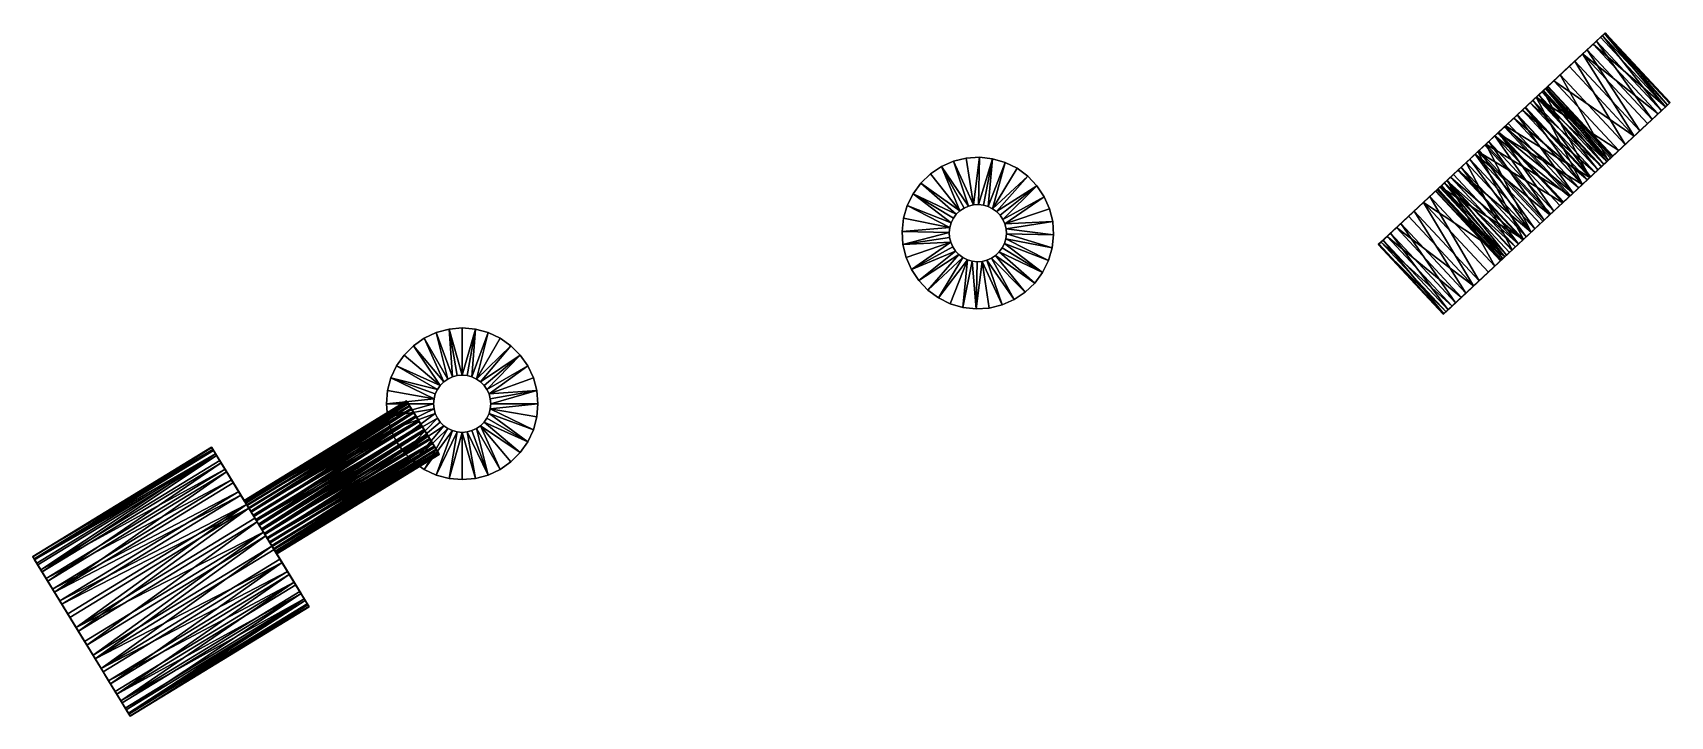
# Model space of a CAD drawing. Header units: metres. Extents: x -0.045 to 0.127, y -0.033 to 0.039.
import ezdxf

# ---------------------------------------------------------------- set-up
doc = ezdxf.new("R2010")
doc.units = ezdxf.units.M

msp = doc.modelspace()

# ---------------------------------------------------------------- linework, layer by layer
at = {"color": 163}
for points in [[(0.119039, 0.038054, -0.035211), (0.113011, 0.03243, -0.03719), (0.118062, 0.037143, -0.0327)], [(0.119039, 0.038054, -0.035211), (0.113494, 0.032881, -0.038433), (0.113011, 0.03243, -0.03719)], [(0.119682, 0.038655, -0.037915), (0.113494, 0.032881, -0.038433), (0.119039, 0.038054, -0.035211)], [(0.119682, 0.038655, -0.037915), (0.113813, 0.033178, -0.039771), (0.113494, 0.032881, -0.038433)], [(0.119469, 0.038455, -0.046355), (0.11869, 0.037729, -0.048992), (0.113707, 0.033079, -0.043949)], [(0.119469, 0.038455, -0.046355), (0.113707, 0.033079, -0.043949), (0.113921, 0.033279, -0.042572)], [(0.119972, 0.038925, -0.040731), (0.113956, 0.033312, -0.041165), (0.113813, 0.033178, -0.039771)], [(0.119972, 0.038925, -0.040731), (0.113813, 0.033178, -0.039771), (0.119682, 0.038655, -0.037915)], [(0.119972, 0.038925, -0.040731), (0.113921, 0.033279, -0.042572), (0.113956, 0.033312, -0.041165)], [(0.1199, 0.038858, -0.043573), (0.113921, 0.033279, -0.042572), (0.119972, 0.038925, -0.040731)], [(0.1199, 0.038858, -0.043573), (0.119469, 0.038455, -0.046355), (0.113921, 0.033279, -0.042572)], [(0.124885, 0.029832, -0.0327), (0.119039, 0.038054, -0.035211), (0.118062, 0.037143, -0.0327)], [(0.126291, 0.031144, -0.046355), (0.11869, 0.037729, -0.048992), (0.119469, 0.038455, -0.046355)], [(0.125861, 0.030743, -0.035211), (0.119682, 0.038655, -0.037915), (0.119039, 0.038054, -0.035211)], [(0.124885, 0.029832, -0.0327), (0.125861, 0.030743, -0.035211), (0.119039, 0.038054, -0.035211)], [(0.126291, 0.031144, -0.046355), (0.119469, 0.038455, -0.046355), (0.1199, 0.038858, -0.043573)], [(0.126504, 0.031343, -0.037915), (0.119972, 0.038925, -0.040731), (0.119682, 0.038655, -0.037915)], [(0.125861, 0.030743, -0.035211), (0.126504, 0.031343, -0.037915), (0.119682, 0.038655, -0.037915)], [(0.126794, 0.031614, -0.040731), (0.1199, 0.038858, -0.043573), (0.119972, 0.038925, -0.040731)], [(0.126722, 0.031547, -0.043573), (0.126291, 0.031144, -0.046355), (0.1199, 0.038858, -0.043573)], [(0.126794, 0.031614, -0.040731), (0.126722, 0.031547, -0.043573), (0.1199, 0.038858, -0.043573)], [(0.126504, 0.031343, -0.037915), (0.126794, 0.031614, -0.040731), (0.119972, 0.038925, -0.040731)], [(0.118062, 0.037143, -0.0327), (0.113011, 0.03243, -0.03719), (0.112377, 0.031838, -0.036081)], [(0.118062, 0.037143, -0.0327), (0.112377, 0.031838, -0.036081), (0.116782, 0.035948, -0.03046)], [(0.11869, 0.037729, -0.048992), (0.117589, 0.036701, -0.051404), (0.112777, 0.032211, -0.046448)], [(0.11869, 0.037729, -0.048992), (0.112777, 0.032211, -0.046448), (0.113322, 0.03272, -0.045254)], [(0.117589, 0.036701, -0.051404), (0.116198, 0.035404, -0.053518), (0.112777, 0.032211, -0.046448)], [(0.11869, 0.037729, -0.048992), (0.113322, 0.03272, -0.045254), (0.113707, 0.033079, -0.043949)], [(0.12302, 0.028092, -0.053518), (0.116198, 0.035404, -0.053518), (0.117589, 0.036701, -0.051404)], [(0.123604, 0.028637, -0.03046), (0.118062, 0.037143, -0.0327), (0.116782, 0.035948, -0.03046)], [(0.125512, 0.030418, -0.048992), (0.117589, 0.036701, -0.051404), (0.11869, 0.037729, -0.048992)], [(0.124411, 0.02939, -0.051404), (0.12302, 0.028092, -0.053518), (0.117589, 0.036701, -0.051404)], [(0.125512, 0.030418, -0.048992), (0.124411, 0.02939, -0.051404), (0.117589, 0.036701, -0.051404)], [(0.123604, 0.028637, -0.03046), (0.124885, 0.029832, -0.0327), (0.118062, 0.037143, -0.0327)], [(0.126291, 0.031144, -0.046355), (0.125512, 0.030418, -0.048992), (0.11869, 0.037729, -0.048992)], [(0.115236, 0.034506, -0.028558), (0.111612, 0.031124, -0.03514), (0.110739, 0.03031, -0.034394)], [(0.115236, 0.034506, -0.028558), (0.110739, 0.03031, -0.034394), (0.113472, 0.03286, -0.027051)], [(0.115236, 0.034506, -0.028558), (0.112377, 0.031838, -0.036081), (0.111612, 0.031124, -0.03514)], [(0.116198, 0.035404, -0.053518), (0.112088, 0.031569, -0.047494), (0.112777, 0.032211, -0.046448)], [(0.116198, 0.035404, -0.053518), (0.11456, 0.033875, -0.05527), (0.112088, 0.031569, -0.047494)], [(0.116782, 0.035948, -0.03046), (0.112377, 0.031838, -0.036081), (0.115236, 0.034506, -0.028558)], [(0.120295, 0.025549, -0.027051), (0.115236, 0.034506, -0.028558), (0.113472, 0.03286, -0.027051)], [(0.12302, 0.028092, -0.053518), (0.11456, 0.033875, -0.05527), (0.116198, 0.035404, -0.053518)], [(0.122058, 0.027195, -0.028558), (0.116782, 0.035948, -0.03046), (0.115236, 0.034506, -0.028558)], [(0.120295, 0.025549, -0.027051), (0.122058, 0.027195, -0.028558), (0.115236, 0.034506, -0.028558)], [(0.122058, 0.027195, -0.028558), (0.123604, 0.028637, -0.03046), (0.116782, 0.035948, -0.03046)], [(0.113472, 0.03286, -0.027051), (0.109785, 0.029419, -0.033867), (0.111544, 0.031061, -0.025987)], [(0.113472, 0.03286, -0.027051), (0.110739, 0.03031, -0.034394), (0.109785, 0.029419, -0.033867)], [(0.11456, 0.033875, -0.05527), (0.111277, 0.030812, -0.048361), (0.112088, 0.031569, -0.047494)], [(0.11456, 0.033875, -0.05527), (0.112725, 0.032163, -0.056606), (0.111277, 0.030812, -0.048361)], [(0.118367, 0.02375, -0.025987), (0.113472, 0.03286, -0.027051), (0.111544, 0.031061, -0.025987)], [(0.121382, 0.026564, -0.05527), (0.112725, 0.032163, -0.056606), (0.11456, 0.033875, -0.05527)], [(0.120144, 0.025408, -0.045254), (0.112777, 0.032211, -0.046448), (0.113322, 0.03272, -0.045254)], [(0.119833, 0.025118, -0.03719), (0.113494, 0.032881, -0.038433), (0.113011, 0.03243, -0.03719)], [(0.120144, 0.025408, -0.045254), (0.113322, 0.03272, -0.045254), (0.113707, 0.033079, -0.043949)], [(0.118367, 0.02375, -0.025987), (0.120295, 0.025549, -0.027051), (0.113472, 0.03286, -0.027051)], [(0.120317, 0.025569, -0.038433), (0.113813, 0.033178, -0.039771), (0.113494, 0.032881, -0.038433)], [(0.119833, 0.025118, -0.03719), (0.120317, 0.025569, -0.038433), (0.113494, 0.032881, -0.038433)], [(0.120743, 0.025967, -0.042572), (0.113707, 0.033079, -0.043949), (0.113921, 0.033279, -0.042572)], [(0.120529, 0.025768, -0.043949), (0.120144, 0.025408, -0.045254), (0.113707, 0.033079, -0.043949)], [(0.120743, 0.025967, -0.042572), (0.120529, 0.025768, -0.043949), (0.113707, 0.033079, -0.043949)], [(0.120635, 0.025866, -0.039771), (0.113956, 0.033312, -0.041165), (0.113813, 0.033178, -0.039771)], [(0.120317, 0.025569, -0.038433), (0.120635, 0.025866, -0.039771), (0.113813, 0.033178, -0.039771)], [(0.120778, 0.026, -0.041165), (0.113921, 0.033279, -0.042572), (0.113956, 0.033312, -0.041165)], [(0.120778, 0.026, -0.041165), (0.120743, 0.025967, -0.042572), (0.113921, 0.033279, -0.042572)], [(0.120635, 0.025866, -0.039771), (0.120778, 0.026, -0.041165), (0.113956, 0.033312, -0.041165)], [(0.12302, 0.028092, -0.053518), (0.121382, 0.026564, -0.05527), (0.11456, 0.033875, -0.05527)], [(0.111544, 0.031061, -0.025987), (0.108778, 0.02848, -0.033575), (0.10951, 0.029163, -0.025396)], [(0.111544, 0.031061, -0.025987), (0.109785, 0.029419, -0.033867), (0.108778, 0.02848, -0.033575)], [(0.112725, 0.032163, -0.056606), (0.110747, 0.030318, -0.057485), (0.10939, 0.029051, -0.049457)], [(0.112725, 0.032163, -0.056606), (0.10939, 0.029051, -0.049457), (0.110369, 0.029965, -0.049022)], [(0.118367, 0.02375, -0.025987), (0.111544, 0.031061, -0.025987), (0.10951, 0.029163, -0.025396)], [(0.112725, 0.032163, -0.056606), (0.110369, 0.029965, -0.049022), (0.111277, 0.030812, -0.048361)], [(0.117561, 0.022998, -0.034394), (0.111612, 0.031124, -0.03514), (0.110739, 0.03031, -0.034394)], [(0.11757, 0.023006, -0.057485), (0.110747, 0.030318, -0.057485), (0.112725, 0.032163, -0.056606)], [(0.11891, 0.024257, -0.047494), (0.111277, 0.030812, -0.048361), (0.112088, 0.031569, -0.047494)], [(0.118434, 0.023813, -0.03514), (0.112377, 0.031838, -0.036081), (0.111612, 0.031124, -0.03514)], [(0.117561, 0.022998, -0.034394), (0.118434, 0.023813, -0.03514), (0.111612, 0.031124, -0.03514)], [(0.119599, 0.0249, -0.046448), (0.112088, 0.031569, -0.047494), (0.112777, 0.032211, -0.046448)], [(0.119599, 0.0249, -0.046448), (0.11891, 0.024257, -0.047494), (0.112088, 0.031569, -0.047494)], [(0.119199, 0.024527, -0.036081), (0.113011, 0.03243, -0.03719), (0.112377, 0.031838, -0.036081)], [(0.118434, 0.023813, -0.03514), (0.119199, 0.024527, -0.036081), (0.112377, 0.031838, -0.036081)], [(0.119547, 0.024851, -0.056606), (0.11757, 0.023006, -0.057485), (0.112725, 0.032163, -0.056606)], [(0.121382, 0.026564, -0.05527), (0.119547, 0.024851, -0.056606), (0.112725, 0.032163, -0.056606)], [(0.120144, 0.025408, -0.045254), (0.119599, 0.0249, -0.046448), (0.112777, 0.032211, -0.046448)], [(0.119199, 0.024527, -0.036081), (0.119833, 0.025118, -0.03719), (0.113011, 0.03243, -0.03719)], [(0.126504, 0.031343, -0.037915), (0.120635, 0.025866, -0.039771), (0.120317, 0.025569, -0.038433)], [(0.126504, 0.031343, -0.037915), (0.120317, 0.025569, -0.038433), (0.125861, 0.030743, -0.035211)], [(0.126291, 0.031144, -0.046355), (0.125512, 0.030418, -0.048992), (0.120529, 0.025768, -0.043949)], [(0.126291, 0.031144, -0.046355), (0.120529, 0.025768, -0.043949), (0.120743, 0.025967, -0.042572)], [(0.126794, 0.031614, -0.040731), (0.120635, 0.025866, -0.039771), (0.126504, 0.031343, -0.037915)], [(0.126794, 0.031614, -0.040731), (0.120778, 0.026, -0.041165), (0.120635, 0.025866, -0.039771)], [(0.126794, 0.031614, -0.040731), (0.120743, 0.025967, -0.042572), (0.120778, 0.026, -0.041165)], [(0.126722, 0.031547, -0.043573), (0.120743, 0.025967, -0.042572), (0.126794, 0.031614, -0.040731)], [(0.126722, 0.031547, -0.043573), (0.126291, 0.031144, -0.046355), (0.120743, 0.025967, -0.042572)], [(0.11757, 0.023006, -0.057485), (0.108688, 0.028396, -0.057882), (0.110747, 0.030318, -0.057485)], [(0.110747, 0.030318, -0.057485), (0.108688, 0.028396, -0.057882), (0.10939, 0.029051, -0.049457)], [(0.116607, 0.022108, -0.033867), (0.109785, 0.029419, -0.033867), (0.108778, 0.02848, -0.033575)], [(0.117191, 0.022653, -0.049022), (0.10939, 0.029051, -0.049457), (0.110369, 0.029965, -0.049022)], [(0.116607, 0.022108, -0.033867), (0.110739, 0.03031, -0.034394), (0.109785, 0.029419, -0.033867)], [(0.1181, 0.023501, -0.048361), (0.110369, 0.029965, -0.049022), (0.111277, 0.030812, -0.048361)], [(0.1181, 0.023501, -0.048361), (0.117191, 0.022653, -0.049022), (0.110369, 0.029965, -0.049022)], [(0.116607, 0.022108, -0.033867), (0.117561, 0.022998, -0.034394), (0.110739, 0.03031, -0.034394)], [(0.11891, 0.024257, -0.047494), (0.1181, 0.023501, -0.048361), (0.111277, 0.030812, -0.048361)], [(0.124885, 0.029832, -0.0327), (0.119833, 0.025118, -0.03719), (0.119199, 0.024527, -0.036081)], [(0.124885, 0.029832, -0.0327), (0.119199, 0.024527, -0.036081), (0.123604, 0.028637, -0.03046)], [(0.125512, 0.030418, -0.048992), (0.124411, 0.02939, -0.051404), (0.119599, 0.0249, -0.046448)], [(0.125512, 0.030418, -0.048992), (0.119599, 0.0249, -0.046448), (0.120144, 0.025408, -0.045254)], [(0.124411, 0.02939, -0.051404), (0.12302, 0.028092, -0.053518), (0.119599, 0.0249, -0.046448)], [(0.125861, 0.030743, -0.035211), (0.119833, 0.025118, -0.03719), (0.124885, 0.029832, -0.0327)], [(0.125861, 0.030743, -0.035211), (0.120317, 0.025569, -0.038433), (0.119833, 0.025118, -0.03719)], [(0.125512, 0.030418, -0.048992), (0.120144, 0.025408, -0.045254), (0.120529, 0.025768, -0.043949)], [(0.10775, 0.02752, -0.033526), (0.105373, 0.025303, -0.025695), (0.107432, 0.027224, -0.025298)], [(0.10775, 0.02752, -0.033526), (0.10673, 0.026569, -0.033723), (0.105373, 0.025303, -0.025695)], [(0.115511, 0.021085, -0.057882), (0.10661, 0.026457, -0.057784), (0.108688, 0.028396, -0.057882)], [(0.108688, 0.028396, -0.057882), (0.10661, 0.026457, -0.057784), (0.108371, 0.0281, -0.049654)], [(0.108371, 0.0281, -0.049654), (0.10661, 0.026457, -0.057784), (0.107343, 0.027141, -0.049605)], [(0.113553, 0.019258, -0.033723), (0.10775, 0.02752, -0.033526), (0.10673, 0.026569, -0.033723)], [(0.114165, 0.019829, -0.049605), (0.107343, 0.027141, -0.049605), (0.108371, 0.0281, -0.049654)], [(0.10951, 0.029163, -0.025396), (0.108778, 0.02848, -0.033575), (0.107432, 0.027224, -0.025298)], [(0.116333, 0.021852, -0.025396), (0.10951, 0.029163, -0.025396), (0.107432, 0.027224, -0.025298)], [(0.108778, 0.02848, -0.033575), (0.10775, 0.02752, -0.033526), (0.107432, 0.027224, -0.025298)], [(0.114572, 0.020209, -0.033526), (0.108778, 0.02848, -0.033575), (0.10775, 0.02752, -0.033526)], [(0.113553, 0.019258, -0.033723), (0.114572, 0.020209, -0.033526), (0.10775, 0.02752, -0.033526)], [(0.10939, 0.029051, -0.049457), (0.108688, 0.028396, -0.057882), (0.108371, 0.0281, -0.049654)], [(0.116213, 0.02174, -0.049457), (0.108371, 0.0281, -0.049654), (0.10939, 0.029051, -0.049457)], [(0.115193, 0.020789, -0.049654), (0.114165, 0.019829, -0.049605), (0.108371, 0.0281, -0.049654)], [(0.116213, 0.02174, -0.049457), (0.115193, 0.020789, -0.049654), (0.108371, 0.0281, -0.049654)], [(0.11757, 0.023006, -0.057485), (0.115511, 0.021085, -0.057882), (0.108688, 0.028396, -0.057882)], [(0.1156, 0.021169, -0.033575), (0.116607, 0.022108, -0.033867), (0.108778, 0.02848, -0.033575)], [(0.114572, 0.020209, -0.033526), (0.1156, 0.021169, -0.033575), (0.108778, 0.02848, -0.033575)], [(0.117191, 0.022653, -0.049022), (0.116213, 0.02174, -0.049457), (0.10939, 0.029051, -0.049457)], [(0.116333, 0.021852, -0.025396), (0.118367, 0.02375, -0.025987), (0.10951, 0.029163, -0.025396)], [(0.123604, 0.028637, -0.03046), (0.119199, 0.024527, -0.036081), (0.118434, 0.023813, -0.03514)], [(0.123604, 0.028637, -0.03046), (0.118434, 0.023813, -0.03514), (0.122058, 0.027195, -0.028558)], [(0.12302, 0.028092, -0.053518), (0.11891, 0.024257, -0.047494), (0.119599, 0.0249, -0.046448)], [(0.12302, 0.028092, -0.053518), (0.121382, 0.026564, -0.05527), (0.11891, 0.024257, -0.047494)], [(0.052907, 0.025766, 0.047), (0.053659, 0.020869, 0.047), (0.05429, 0.025856, 0.047)], [(0.052907, 0.025766, 0.045), (0.053659, 0.020869, 0.045), (0.05429, 0.025856, 0.045)], [(0.05429, 0.025856, 0.045), (0.052907, 0.025766, 0.047), (0.05429, 0.025856, 0.047)], [(0.05429, 0.025856, 0.045), (0.052907, 0.025766, 0.045), (0.052907, 0.025766, 0.047)], [(0.05429, 0.025856, 0.047), (0.053659, 0.020869, 0.047), (0.054181, 0.020903, 0.047)], [(0.05429, 0.025856, 0.045), (0.053659, 0.020869, 0.045), (0.054181, 0.020903, 0.045)], [(0.05429, 0.025856, 0.047), (0.054181, 0.020903, 0.047), (0.055668, 0.025705, 0.047)], [(0.05429, 0.025856, 0.045), (0.054181, 0.020903, 0.045), (0.055668, 0.025705, 0.045)], [(0.055668, 0.025705, 0.045), (0.05429, 0.025856, 0.047), (0.055668, 0.025705, 0.047)], [(0.055668, 0.025705, 0.045), (0.05429, 0.025856, 0.045), (0.05429, 0.025856, 0.047)], [(0.106336, 0.026201, -0.049313), (0.104576, 0.02456, -0.057193), (0.102648, 0.02276, -0.056129)], [(0.106336, 0.026201, -0.049313), (0.102648, 0.02276, -0.056129), (0.105382, 0.025311, -0.048786)], [(0.10673, 0.026569, -0.033723), (0.103396, 0.023458, -0.026574), (0.105373, 0.025303, -0.025695)], [(0.10673, 0.026569, -0.033723), (0.105752, 0.025656, -0.034158), (0.103396, 0.023458, -0.026574)], [(0.107343, 0.027141, -0.049605), (0.104576, 0.02456, -0.057193), (0.106336, 0.026201, -0.049313)], [(0.107343, 0.027141, -0.049605), (0.10661, 0.026457, -0.057784), (0.104576, 0.02456, -0.057193)], [(0.111399, 0.017248, -0.057193), (0.104576, 0.02456, -0.057193), (0.10661, 0.026457, -0.057784)], [(0.112196, 0.017992, -0.025695), (0.107432, 0.027224, -0.025298), (0.105373, 0.025303, -0.025695)], [(0.112204, 0.017999, -0.048786), (0.105382, 0.025311, -0.048786), (0.106336, 0.026201, -0.049313)], [(0.112574, 0.018345, -0.034158), (0.10673, 0.026569, -0.033723), (0.105752, 0.025656, -0.034158)], [(0.114165, 0.019829, -0.049605), (0.106336, 0.026201, -0.049313), (0.107343, 0.027141, -0.049605)], [(0.113158, 0.01889, -0.049313), (0.112204, 0.017999, -0.048786), (0.106336, 0.026201, -0.049313)], [(0.114165, 0.019829, -0.049605), (0.113158, 0.01889, -0.049313), (0.106336, 0.026201, -0.049313)], [(0.113433, 0.019146, -0.057784), (0.111399, 0.017248, -0.057193), (0.10661, 0.026457, -0.057784)], [(0.115511, 0.021085, -0.057882), (0.113433, 0.019146, -0.057784), (0.10661, 0.026457, -0.057784)], [(0.112574, 0.018345, -0.034158), (0.113553, 0.019258, -0.033723), (0.10673, 0.026569, -0.033723)], [(0.114255, 0.019913, -0.025298), (0.116333, 0.021852, -0.025396), (0.107432, 0.027224, -0.025298)], [(0.112196, 0.017992, -0.025695), (0.114255, 0.019913, -0.025298), (0.107432, 0.027224, -0.025298)], [(0.122058, 0.027195, -0.028558), (0.117561, 0.022998, -0.034394), (0.120295, 0.025549, -0.027051)], [(0.122058, 0.027195, -0.028558), (0.118434, 0.023813, -0.03514), (0.117561, 0.022998, -0.034394)], [(0.121382, 0.026564, -0.05527), (0.1181, 0.023501, -0.048361), (0.11891, 0.024257, -0.047494)], [(0.121382, 0.026564, -0.05527), (0.119547, 0.024851, -0.056606), (0.1181, 0.023501, -0.048361)], [(0.049138, 0.024108, 0.045), (0.048136, 0.02315, 0.047), (0.049138, 0.024108, 0.047)], [(0.049138, 0.024108, 0.045), (0.048136, 0.02315, 0.045), (0.048136, 0.02315, 0.047)], [(0.048136, 0.02315, 0.047), (0.052238, 0.020244, 0.047), (0.049138, 0.024108, 0.047)], [(0.048136, 0.02315, 0.045), (0.052238, 0.020244, 0.045), (0.049138, 0.024108, 0.045)], [(0.050291, 0.024878, 0.045), (0.049138, 0.024108, 0.047), (0.050291, 0.024878, 0.047)], [(0.050291, 0.024878, 0.045), (0.049138, 0.024108, 0.045), (0.049138, 0.024108, 0.047)], [(0.049138, 0.024108, 0.047), (0.052238, 0.020244, 0.047), (0.050291, 0.024878, 0.047)], [(0.049138, 0.024108, 0.045), (0.052238, 0.020244, 0.045), (0.050291, 0.024878, 0.045)], [(0.050291, 0.024878, 0.045), (0.050291, 0.024878, 0.047), (0.05156, 0.025436, 0.047)], [(0.05156, 0.025436, 0.045), (0.050291, 0.024878, 0.045), (0.05156, 0.025436, 0.047)], [(0.050291, 0.024878, 0.047), (0.053151, 0.020745, 0.047), (0.05156, 0.025436, 0.047)], [(0.050291, 0.024878, 0.045), (0.053151, 0.020745, 0.045), (0.05156, 0.025436, 0.045)], [(0.050291, 0.024878, 0.047), (0.052673, 0.020535, 0.047), (0.053151, 0.020745, 0.047)], [(0.050291, 0.024878, 0.047), (0.052238, 0.020244, 0.047), (0.052673, 0.020535, 0.047)], [(0.050291, 0.024878, 0.045), (0.052673, 0.020535, 0.045), (0.053151, 0.020745, 0.045)], [(0.050291, 0.024878, 0.045), (0.052238, 0.020244, 0.045), (0.052673, 0.020535, 0.045)], [(0.05156, 0.025436, 0.047), (0.053659, 0.020869, 0.047), (0.052907, 0.025766, 0.047)], [(0.05156, 0.025436, 0.045), (0.053659, 0.020869, 0.045), (0.052907, 0.025766, 0.045)], [(0.052907, 0.025766, 0.045), (0.05156, 0.025436, 0.045), (0.05156, 0.025436, 0.047)], [(0.052907, 0.025766, 0.045), (0.05156, 0.025436, 0.047), (0.052907, 0.025766, 0.047)], [(0.05156, 0.025436, 0.047), (0.053151, 0.020745, 0.047), (0.053659, 0.020869, 0.047)], [(0.05156, 0.025436, 0.045), (0.053151, 0.020745, 0.045), (0.053659, 0.020869, 0.045)], [(0.055668, 0.025705, 0.047), (0.054181, 0.020903, 0.047), (0.054701, 0.020846, 0.047)], [(0.055668, 0.025705, 0.045), (0.054181, 0.020903, 0.045), (0.054701, 0.020846, 0.045)], [(0.055668, 0.025705, 0.047), (0.054701, 0.020846, 0.047), (0.055203, 0.0207, 0.047)], [(0.055668, 0.025705, 0.045), (0.054701, 0.020846, 0.045), (0.055203, 0.0207, 0.045)], [(0.055668, 0.025705, 0.047), (0.055203, 0.0207, 0.047), (0.056999, 0.025317, 0.047)], [(0.055668, 0.025705, 0.045), (0.055203, 0.0207, 0.045), (0.056999, 0.025317, 0.045)], [(0.056999, 0.025317, 0.047), (0.055203, 0.0207, 0.047), (0.055672, 0.020468, 0.047)], [(0.056999, 0.025317, 0.045), (0.055203, 0.0207, 0.045), (0.055672, 0.020468, 0.045)], [(0.056999, 0.025317, 0.045), (0.055668, 0.025705, 0.047), (0.056999, 0.025317, 0.047)], [(0.056999, 0.025317, 0.045), (0.055668, 0.025705, 0.045), (0.055668, 0.025705, 0.047)], [(0.056999, 0.025317, 0.047), (0.055672, 0.020468, 0.047), (0.058243, 0.024703, 0.047)], [(0.056999, 0.025317, 0.045), (0.055672, 0.020468, 0.045), (0.058243, 0.024703, 0.045)], [(0.055672, 0.020468, 0.047), (0.059361, 0.023883, 0.047), (0.058243, 0.024703, 0.047)], [(0.055672, 0.020468, 0.045), (0.059361, 0.023883, 0.045), (0.058243, 0.024703, 0.045)], [(0.056999, 0.025317, 0.045), (0.056999, 0.025317, 0.047), (0.058243, 0.024703, 0.047)], [(0.058243, 0.024703, 0.045), (0.056999, 0.025317, 0.045), (0.058243, 0.024703, 0.047)], [(0.059361, 0.023883, 0.045), (0.058243, 0.024703, 0.047), (0.059361, 0.023883, 0.047)], [(0.059361, 0.023883, 0.045), (0.058243, 0.024703, 0.045), (0.058243, 0.024703, 0.047)], [(0.104509, 0.024496, -0.04804), (0.100885, 0.021115, -0.054622), (0.099339, 0.019673, -0.05272)], [(0.104509, 0.024496, -0.04804), (0.099339, 0.019673, -0.05272), (0.103744, 0.023783, -0.047099)], [(0.104843, 0.024809, -0.034819), (0.104033, 0.024052, -0.035686), (0.099923, 0.020217, -0.029662)], [(0.104843, 0.024809, -0.034819), (0.099923, 0.020217, -0.029662), (0.101561, 0.021746, -0.02791)], [(0.105382, 0.025311, -0.048786), (0.100885, 0.021115, -0.054622), (0.104509, 0.024496, -0.04804)], [(0.105382, 0.025311, -0.048786), (0.102648, 0.02276, -0.056129), (0.100885, 0.021115, -0.054622)], [(0.105752, 0.025656, -0.034158), (0.101561, 0.021746, -0.02791), (0.103396, 0.023458, -0.026574)], [(0.105752, 0.025656, -0.034158), (0.104843, 0.024809, -0.034819), (0.101561, 0.021746, -0.02791)], [(0.111399, 0.017248, -0.057193), (0.102648, 0.02276, -0.056129), (0.104576, 0.02456, -0.057193)], [(0.110218, 0.016147, -0.026574), (0.105373, 0.025303, -0.025695), (0.103396, 0.023458, -0.026574)], [(0.111331, 0.017185, -0.04804), (0.103744, 0.023783, -0.047099), (0.104509, 0.024496, -0.04804)], [(0.110855, 0.016741, -0.035686), (0.104843, 0.024809, -0.034819), (0.104033, 0.024052, -0.035686)], [(0.112204, 0.017999, -0.048786), (0.104509, 0.024496, -0.04804), (0.105382, 0.025311, -0.048786)], [(0.112204, 0.017999, -0.048786), (0.111331, 0.017185, -0.04804), (0.104509, 0.024496, -0.04804)], [(0.111666, 0.017497, -0.034819), (0.105752, 0.025656, -0.034158), (0.104843, 0.024809, -0.034819)], [(0.110855, 0.016741, -0.035686), (0.111666, 0.017497, -0.034819), (0.104843, 0.024809, -0.034819)], [(0.110218, 0.016147, -0.026574), (0.112196, 0.017992, -0.025695), (0.105373, 0.025303, -0.025695)], [(0.111666, 0.017497, -0.034819), (0.112574, 0.018345, -0.034158), (0.105752, 0.025656, -0.034158)], [(0.119547, 0.024851, -0.056606), (0.116213, 0.02174, -0.049457), (0.117191, 0.022653, -0.049022)], [(0.119547, 0.024851, -0.056606), (0.11757, 0.023006, -0.057485), (0.116213, 0.02174, -0.049457)], [(0.120295, 0.025549, -0.027051), (0.116607, 0.022108, -0.033867), (0.118367, 0.02375, -0.025987)], [(0.120295, 0.025549, -0.027051), (0.117561, 0.022998, -0.034394), (0.116607, 0.022108, -0.033867)], [(0.119547, 0.024851, -0.056606), (0.117191, 0.022653, -0.049022), (0.1181, 0.023501, -0.048361)], [(0.047316, 0.022032, 0.045), (0.047316, 0.022032, 0.047), (0.048136, 0.02315, 0.047)], [(0.048136, 0.02315, 0.045), (0.047316, 0.022032, 0.045), (0.048136, 0.02315, 0.047)], [(0.047316, 0.022032, 0.047), (0.05186, 0.019883, 0.047), (0.048136, 0.02315, 0.047)], [(0.047316, 0.022032, 0.045), (0.05186, 0.019883, 0.045), (0.048136, 0.02315, 0.045)], [(0.048136, 0.02315, 0.047), (0.05186, 0.019883, 0.047), (0.052238, 0.020244, 0.047)], [(0.048136, 0.02315, 0.045), (0.05186, 0.019883, 0.045), (0.052238, 0.020244, 0.045)], [(0.055672, 0.020468, 0.047), (0.056094, 0.020159, 0.047), (0.059361, 0.023883, 0.047)], [(0.055672, 0.020468, 0.045), (0.056094, 0.020159, 0.045), (0.059361, 0.023883, 0.045)], [(0.056094, 0.020159, 0.047), (0.060319, 0.022881, 0.047), (0.059361, 0.023883, 0.047)], [(0.056094, 0.020159, 0.045), (0.060319, 0.022881, 0.045), (0.059361, 0.023883, 0.045)], [(0.056094, 0.020159, 0.047), (0.056455, 0.019781, 0.047), (0.060319, 0.022881, 0.047)], [(0.056094, 0.020159, 0.045), (0.056455, 0.019781, 0.045), (0.060319, 0.022881, 0.045)], [(0.056455, 0.019781, 0.047), (0.056746, 0.019346, 0.047), (0.060319, 0.022881, 0.047)], [(0.056455, 0.019781, 0.045), (0.056746, 0.019346, 0.045), (0.060319, 0.022881, 0.045)], [(0.056746, 0.019346, 0.047), (0.061089, 0.021728, 0.047), (0.060319, 0.022881, 0.047)], [(0.056746, 0.019346, 0.045), (0.061089, 0.021728, 0.045), (0.060319, 0.022881, 0.045)], [(0.059361, 0.023883, 0.045), (0.059361, 0.023883, 0.047), (0.060319, 0.022881, 0.047)], [(0.060319, 0.022881, 0.045), (0.059361, 0.023883, 0.045), (0.060319, 0.022881, 0.047)], [(0.061089, 0.021728, 0.045), (0.060319, 0.022881, 0.047), (0.061089, 0.021728, 0.047)], [(0.061089, 0.021728, 0.045), (0.060319, 0.022881, 0.045), (0.060319, 0.022881, 0.047)], [(0.102308, 0.022443, -0.043409), (0.096439, 0.016966, -0.045265), (0.096149, 0.016696, -0.042449)], [(0.102308, 0.022443, -0.043409), (0.096149, 0.016696, -0.042449), (0.102165, 0.022309, -0.042015)], [(0.102414, 0.022542, -0.039231), (0.096221, 0.016763, -0.039607), (0.096652, 0.017165, -0.036825)], [(0.102414, 0.022542, -0.039231), (0.1022, 0.022342, -0.040608), (0.096221, 0.016763, -0.039607)], [(0.102626, 0.02274, -0.044747), (0.097082, 0.017566, -0.047969), (0.096439, 0.016966, -0.045265)], [(0.102626, 0.02274, -0.044747), (0.096439, 0.016966, -0.045265), (0.102308, 0.022443, -0.043409)], [(0.102799, 0.022901, -0.037926), (0.096652, 0.017165, -0.036825), (0.097431, 0.017892, -0.034188)], [(0.102799, 0.022901, -0.037926), (0.102414, 0.022542, -0.039231), (0.096652, 0.017165, -0.036825)], [(0.10311, 0.023191, -0.04599), (0.098058, 0.018478, -0.05048), (0.097082, 0.017566, -0.047969)], [(0.10311, 0.023191, -0.04599), (0.097082, 0.017566, -0.047969), (0.102626, 0.02274, -0.044747)], [(0.102799, 0.022901, -0.037926), (0.097431, 0.017892, -0.034188), (0.098532, 0.018919, -0.031776)], [(0.103744, 0.023783, -0.047099), (0.098058, 0.018478, -0.05048), (0.10311, 0.023191, -0.04599)], [(0.103744, 0.023783, -0.047099), (0.099339, 0.019673, -0.05272), (0.098058, 0.018478, -0.05048)], [(0.104033, 0.024052, -0.035686), (0.098532, 0.018919, -0.031776), (0.099923, 0.020217, -0.029662)], [(0.104033, 0.024052, -0.035686), (0.103344, 0.02341, -0.036732), (0.098532, 0.018919, -0.031776)], [(0.103344, 0.02341, -0.036732), (0.102799, 0.022901, -0.037926), (0.098532, 0.018919, -0.031776)], [(0.109471, 0.015449, -0.056129), (0.100885, 0.021115, -0.054622), (0.102648, 0.02276, -0.056129)], [(0.108383, 0.014434, -0.02791), (0.103396, 0.023458, -0.026574), (0.101561, 0.021746, -0.02791)], [(0.10913, 0.015132, -0.043409), (0.102165, 0.022309, -0.042015), (0.102308, 0.022443, -0.043409)], [(0.109022, 0.015031, -0.040608), (0.102414, 0.022542, -0.039231), (0.1022, 0.022342, -0.040608)], [(0.109449, 0.015429, -0.044747), (0.102308, 0.022443, -0.043409), (0.102626, 0.02274, -0.044747)], [(0.109449, 0.015429, -0.044747), (0.10913, 0.015132, -0.043409), (0.102308, 0.022443, -0.043409)], [(0.109236, 0.01523, -0.039231), (0.102799, 0.022901, -0.037926), (0.102414, 0.022542, -0.039231)], [(0.109022, 0.015031, -0.040608), (0.109236, 0.01523, -0.039231), (0.102414, 0.022542, -0.039231)], [(0.109449, 0.015429, -0.044747), (0.102626, 0.02274, -0.044747), (0.10311, 0.023191, -0.04599)], [(0.111399, 0.017248, -0.057193), (0.109471, 0.015449, -0.056129), (0.102648, 0.02276, -0.056129)], [(0.109621, 0.01559, -0.037926), (0.103344, 0.02341, -0.036732), (0.102799, 0.022901, -0.037926)], [(0.109236, 0.01523, -0.039231), (0.109621, 0.01559, -0.037926), (0.102799, 0.022901, -0.037926)], [(0.110566, 0.016471, -0.047099), (0.10311, 0.023191, -0.04599), (0.103744, 0.023783, -0.047099)], [(0.109932, 0.01588, -0.04599), (0.109449, 0.015429, -0.044747), (0.10311, 0.023191, -0.04599)], [(0.110566, 0.016471, -0.047099), (0.109932, 0.01588, -0.04599), (0.10311, 0.023191, -0.04599)], [(0.110855, 0.016741, -0.035686), (0.104033, 0.024052, -0.035686), (0.103344, 0.02341, -0.036732)], [(0.110166, 0.016098, -0.036732), (0.110855, 0.016741, -0.035686), (0.103344, 0.02341, -0.036732)], [(0.109621, 0.01559, -0.037926), (0.110166, 0.016098, -0.036732), (0.103344, 0.02341, -0.036732)], [(0.108383, 0.014434, -0.02791), (0.110218, 0.016147, -0.026574), (0.103396, 0.023458, -0.026574)], [(0.111331, 0.017185, -0.04804), (0.110566, 0.016471, -0.047099), (0.103744, 0.023783, -0.047099)], [(0.11757, 0.023006, -0.057485), (0.115511, 0.021085, -0.057882), (0.116213, 0.02174, -0.049457)], [(0.118367, 0.02375, -0.025987), (0.1156, 0.021169, -0.033575), (0.116333, 0.021852, -0.025396)], [(0.118367, 0.02375, -0.025987), (0.116607, 0.022108, -0.033867), (0.1156, 0.021169, -0.033575)], [(0.046703, 0.020788, 0.045), (0.046314, 0.019457, 0.047), (0.046703, 0.020788, 0.047)], [(0.046703, 0.020788, 0.045), (0.046314, 0.019457, 0.045), (0.046314, 0.019457, 0.047)], [(0.046703, 0.020788, 0.047), (0.046314, 0.019457, 0.047), (0.051173, 0.01849, 0.047)], [(0.046703, 0.020788, 0.045), (0.046314, 0.019457, 0.045), (0.051173, 0.01849, 0.045)], [(0.047316, 0.022032, 0.045), (0.046703, 0.020788, 0.047), (0.047316, 0.022032, 0.047)], [(0.047316, 0.022032, 0.045), (0.046703, 0.020788, 0.045), (0.046703, 0.020788, 0.047)], [(0.046703, 0.020788, 0.047), (0.051319, 0.018992, 0.047), (0.047316, 0.022032, 0.047)], [(0.046703, 0.020788, 0.045), (0.051319, 0.018992, 0.045), (0.047316, 0.022032, 0.045)], [(0.046703, 0.020788, 0.047), (0.051173, 0.01849, 0.047), (0.051319, 0.018992, 0.047)], [(0.046703, 0.020788, 0.045), (0.051173, 0.01849, 0.045), (0.051319, 0.018992, 0.045)], [(0.047316, 0.022032, 0.047), (0.051551, 0.019461, 0.047), (0.05186, 0.019883, 0.047)], [(0.047316, 0.022032, 0.047), (0.051319, 0.018992, 0.047), (0.051551, 0.019461, 0.047)], [(0.047316, 0.022032, 0.045), (0.051551, 0.019461, 0.045), (0.05186, 0.019883, 0.045)], [(0.047316, 0.022032, 0.045), (0.051319, 0.018992, 0.045), (0.051551, 0.019461, 0.045)], [(0.053151, 0.020745, 0.045), (0.052673, 0.020535, 0.045), (0.052673, 0.020535, 0.047)], [(0.053151, 0.020745, 0.045), (0.052673, 0.020535, 0.047), (0.053151, 0.020745, 0.047)], [(0.053659, 0.020869, 0.045), (0.053151, 0.020745, 0.045), (0.053151, 0.020745, 0.047)], [(0.053659, 0.020869, 0.045), (0.053151, 0.020745, 0.047), (0.053659, 0.020869, 0.047)], [(0.054181, 0.020903, 0.045), (0.053659, 0.020869, 0.047), (0.054181, 0.020903, 0.047)], [(0.054181, 0.020903, 0.045), (0.053659, 0.020869, 0.045), (0.053659, 0.020869, 0.047)], [(0.054701, 0.020846, 0.045), (0.054181, 0.020903, 0.047), (0.054701, 0.020846, 0.047)], [(0.054701, 0.020846, 0.045), (0.054181, 0.020903, 0.045), (0.054181, 0.020903, 0.047)], [(0.055203, 0.0207, 0.045), (0.054701, 0.020846, 0.047), (0.055203, 0.0207, 0.047)], [(0.055203, 0.0207, 0.045), (0.054701, 0.020846, 0.045), (0.054701, 0.020846, 0.047)], [(0.055672, 0.020468, 0.045), (0.055203, 0.0207, 0.047), (0.055672, 0.020468, 0.047)], [(0.055672, 0.020468, 0.045), (0.055203, 0.0207, 0.045), (0.055203, 0.0207, 0.047)], [(0.056746, 0.019346, 0.047), (0.056956, 0.018868, 0.047), (0.061089, 0.021728, 0.047)], [(0.056746, 0.019346, 0.045), (0.056956, 0.018868, 0.045), (0.061089, 0.021728, 0.045)], [(0.056956, 0.018868, 0.047), (0.061648, 0.020459, 0.047), (0.061089, 0.021728, 0.047)], [(0.056956, 0.018868, 0.045), (0.061648, 0.020459, 0.045), (0.061089, 0.021728, 0.045)], [(0.061089, 0.021728, 0.045), (0.061089, 0.021728, 0.047), (0.061648, 0.020459, 0.047)], [(0.061648, 0.020459, 0.045), (0.061089, 0.021728, 0.045), (0.061648, 0.020459, 0.047)], [(0.1022, 0.022342, -0.040608), (0.096149, 0.016696, -0.042449), (0.096221, 0.016763, -0.039607)], [(0.1022, 0.022342, -0.040608), (0.102165, 0.022309, -0.042015), (0.096149, 0.016696, -0.042449)], [(0.106161, 0.012361, -0.05272), (0.099339, 0.019673, -0.05272), (0.100885, 0.021115, -0.054622)], [(0.106745, 0.012906, -0.029662), (0.101561, 0.021746, -0.02791), (0.099923, 0.020217, -0.029662)], [(0.107707, 0.013803, -0.054622), (0.106161, 0.012361, -0.05272), (0.100885, 0.021115, -0.054622)], [(0.109471, 0.015449, -0.056129), (0.107707, 0.013803, -0.054622), (0.100885, 0.021115, -0.054622)], [(0.106745, 0.012906, -0.029662), (0.108383, 0.014434, -0.02791), (0.101561, 0.021746, -0.02791)], [(0.108987, 0.014998, -0.042015), (0.1022, 0.022342, -0.040608), (0.102165, 0.022309, -0.042015)], [(0.10913, 0.015132, -0.043409), (0.108987, 0.014998, -0.042015), (0.102165, 0.022309, -0.042015)], [(0.108987, 0.014998, -0.042015), (0.109022, 0.015031, -0.040608), (0.1022, 0.022342, -0.040608)], [(0.115511, 0.021085, -0.057882), (0.113433, 0.019146, -0.057784), (0.115193, 0.020789, -0.049654)], [(0.115193, 0.020789, -0.049654), (0.113433, 0.019146, -0.057784), (0.114165, 0.019829, -0.049605)], [(0.116333, 0.021852, -0.025396), (0.1156, 0.021169, -0.033575), (0.114255, 0.019913, -0.025298)], [(0.1156, 0.021169, -0.033575), (0.114572, 0.020209, -0.033526), (0.114255, 0.019913, -0.025298)], [(0.116213, 0.02174, -0.049457), (0.115511, 0.021085, -0.057882), (0.115193, 0.020789, -0.049654)], [(0.046314, 0.019457, 0.045), (0.046163, 0.018079, 0.047), (0.046314, 0.019457, 0.047)], [(0.046314, 0.019457, 0.045), (0.046163, 0.018079, 0.045), (0.046163, 0.018079, 0.047)], [(0.046314, 0.019457, 0.047), (0.046163, 0.018079, 0.047), (0.051173, 0.01849, 0.047)], [(0.046314, 0.019457, 0.045), (0.046163, 0.018079, 0.045), (0.051173, 0.01849, 0.045)], [(0.051319, 0.018992, 0.045), (0.051173, 0.01849, 0.047), (0.051319, 0.018992, 0.047)], [(0.051319, 0.018992, 0.045), (0.051173, 0.01849, 0.045), (0.051173, 0.01849, 0.047)], [(0.051551, 0.019461, 0.045), (0.051319, 0.018992, 0.047), (0.051551, 0.019461, 0.047)], [(0.051551, 0.019461, 0.045), (0.051319, 0.018992, 0.045), (0.051319, 0.018992, 0.047)], [(0.05186, 0.019883, 0.045), (0.051551, 0.019461, 0.045), (0.051551, 0.019461, 0.047)], [(0.05186, 0.019883, 0.045), (0.051551, 0.019461, 0.047), (0.05186, 0.019883, 0.047)], [(0.052238, 0.020244, 0.045), (0.05186, 0.019883, 0.045), (0.05186, 0.019883, 0.047)], [(0.052238, 0.020244, 0.045), (0.05186, 0.019883, 0.047), (0.052238, 0.020244, 0.047)], [(0.052673, 0.020535, 0.045), (0.052238, 0.020244, 0.045), (0.052238, 0.020244, 0.047)], [(0.052673, 0.020535, 0.045), (0.052238, 0.020244, 0.047), (0.052673, 0.020535, 0.047)], [(0.056094, 0.020159, 0.045), (0.055672, 0.020468, 0.047), (0.056094, 0.020159, 0.047)], [(0.056094, 0.020159, 0.045), (0.055672, 0.020468, 0.045), (0.055672, 0.020468, 0.047)], [(0.056455, 0.019781, 0.045), (0.056094, 0.020159, 0.047), (0.056455, 0.019781, 0.047)], [(0.056455, 0.019781, 0.045), (0.056094, 0.020159, 0.045), (0.056094, 0.020159, 0.047)], [(0.056746, 0.019346, 0.045), (0.056455, 0.019781, 0.047), (0.056746, 0.019346, 0.047)], [(0.056746, 0.019346, 0.045), (0.056455, 0.019781, 0.045), (0.056455, 0.019781, 0.047)], [(0.056956, 0.018868, 0.045), (0.056746, 0.019346, 0.047), (0.056956, 0.018868, 0.047)], [(0.056956, 0.018868, 0.045), (0.056746, 0.019346, 0.045), (0.056746, 0.019346, 0.047)], [(0.056956, 0.018868, 0.047), (0.061977, 0.019112, 0.047), (0.061648, 0.020459, 0.047)], [(0.056956, 0.018868, 0.045), (0.061977, 0.019112, 0.045), (0.061648, 0.020459, 0.045)], [(0.056956, 0.018868, 0.047), (0.05708, 0.01836, 0.047), (0.061977, 0.019112, 0.047)], [(0.056956, 0.018868, 0.045), (0.05708, 0.01836, 0.045), (0.061977, 0.019112, 0.045)], [(0.05708, 0.01836, 0.047), (0.062067, 0.017729, 0.047), (0.061977, 0.019112, 0.047)], [(0.05708, 0.01836, 0.045), (0.062067, 0.017729, 0.045), (0.061977, 0.019112, 0.045)], [(0.061977, 0.019112, 0.045), (0.061648, 0.020459, 0.047), (0.061977, 0.019112, 0.047)], [(0.061977, 0.019112, 0.045), (0.061648, 0.020459, 0.045), (0.061648, 0.020459, 0.047)], [(0.062067, 0.017729, 0.045), (0.061977, 0.019112, 0.047), (0.062067, 0.017729, 0.047)], [(0.062067, 0.017729, 0.045), (0.061977, 0.019112, 0.045), (0.061977, 0.019112, 0.047)], [(0.104253, 0.01058, -0.034188), (0.098532, 0.018919, -0.031776), (0.097431, 0.017892, -0.034188)], [(0.106161, 0.012361, -0.05272), (0.098058, 0.018478, -0.05048), (0.099339, 0.019673, -0.05272)], [(0.105354, 0.011608, -0.031776), (0.099923, 0.020217, -0.029662), (0.098532, 0.018919, -0.031776)], [(0.104253, 0.01058, -0.034188), (0.105354, 0.011608, -0.031776), (0.098532, 0.018919, -0.031776)], [(0.105354, 0.011608, -0.031776), (0.106745, 0.012906, -0.029662), (0.099923, 0.020217, -0.029662)], [(0.113553, 0.019258, -0.033723), (0.110218, 0.016147, -0.026574), (0.112196, 0.017992, -0.025695)], [(0.113553, 0.019258, -0.033723), (0.112574, 0.018345, -0.034158), (0.110218, 0.016147, -0.026574)], [(0.114165, 0.019829, -0.049605), (0.111399, 0.017248, -0.057193), (0.113158, 0.01889, -0.049313)], [(0.114165, 0.019829, -0.049605), (0.113433, 0.019146, -0.057784), (0.111399, 0.017248, -0.057193)], [(0.114572, 0.020209, -0.033526), (0.112196, 0.017992, -0.025695), (0.114255, 0.019913, -0.025298)], [(0.114572, 0.020209, -0.033526), (0.113553, 0.019258, -0.033723), (0.112196, 0.017992, -0.025695)], [(0.046163, 0.018079, 0.047), (0.051116, 0.01797, 0.047), (0.051173, 0.01849, 0.047)], [(0.046163, 0.018079, 0.045), (0.051116, 0.01797, 0.045), (0.051173, 0.01849, 0.045)], [(0.046163, 0.018079, 0.045), (0.046253, 0.016696, 0.047), (0.046163, 0.018079, 0.047)], [(0.046163, 0.018079, 0.045), (0.046253, 0.016696, 0.045), (0.046253, 0.016696, 0.047)], [(0.046163, 0.018079, 0.047), (0.046253, 0.016696, 0.047), (0.051116, 0.01797, 0.047)], [(0.046163, 0.018079, 0.045), (0.046253, 0.016696, 0.045), (0.051116, 0.01797, 0.045)], [(0.046253, 0.016696, 0.047), (0.05115, 0.017448, 0.047), (0.051116, 0.01797, 0.047)], [(0.046253, 0.016696, 0.045), (0.05115, 0.017448, 0.045), (0.051116, 0.01797, 0.045)], [(0.046253, 0.016696, 0.047), (0.051274, 0.01694, 0.047), (0.05115, 0.017448, 0.047)], [(0.046253, 0.016696, 0.045), (0.051274, 0.01694, 0.045), (0.05115, 0.017448, 0.045)], [(0.051173, 0.01849, 0.045), (0.051116, 0.01797, 0.047), (0.051173, 0.01849, 0.047)], [(0.051173, 0.01849, 0.045), (0.051116, 0.01797, 0.045), (0.051116, 0.01797, 0.047)], [(0.051116, 0.01797, 0.045), (0.05115, 0.017448, 0.047), (0.051116, 0.01797, 0.047)], [(0.051116, 0.01797, 0.045), (0.05115, 0.017448, 0.045), (0.05115, 0.017448, 0.047)], [(0.05115, 0.017448, 0.045), (0.051274, 0.01694, 0.047), (0.05115, 0.017448, 0.047)], [(0.05115, 0.017448, 0.045), (0.051274, 0.01694, 0.045), (0.051274, 0.01694, 0.047)], [(0.056911, 0.016816, 0.045), (0.057057, 0.017318, 0.047), (0.056911, 0.016816, 0.047)], [(0.056911, 0.016816, 0.045), (0.057057, 0.017318, 0.045), (0.057057, 0.017318, 0.047)], [(0.057057, 0.017318, 0.047), (0.056911, 0.016816, 0.047), (0.061528, 0.01502, 0.047)], [(0.057057, 0.017318, 0.045), (0.056911, 0.016816, 0.045), (0.061528, 0.01502, 0.045)], [(0.05708, 0.01836, 0.045), (0.056956, 0.018868, 0.047), (0.05708, 0.01836, 0.047)], [(0.05708, 0.01836, 0.045), (0.056956, 0.018868, 0.045), (0.056956, 0.018868, 0.047)], [(0.057114, 0.017838, 0.045), (0.057114, 0.017838, 0.047), (0.057057, 0.017318, 0.047)], [(0.057057, 0.017318, 0.045), (0.057114, 0.017838, 0.045), (0.057057, 0.017318, 0.047)], [(0.057114, 0.017838, 0.047), (0.057057, 0.017318, 0.047), (0.061916, 0.016351, 0.047)], [(0.057114, 0.017838, 0.045), (0.057057, 0.017318, 0.045), (0.061916, 0.016351, 0.045)], [(0.057057, 0.017318, 0.047), (0.061528, 0.01502, 0.047), (0.061916, 0.016351, 0.047)], [(0.057057, 0.017318, 0.045), (0.061528, 0.01502, 0.045), (0.061916, 0.016351, 0.045)], [(0.057114, 0.017838, 0.045), (0.05708, 0.01836, 0.047), (0.057114, 0.017838, 0.047)], [(0.057114, 0.017838, 0.045), (0.05708, 0.01836, 0.045), (0.05708, 0.01836, 0.047)], [(0.05708, 0.01836, 0.047), (0.057114, 0.017838, 0.047), (0.062067, 0.017729, 0.047)], [(0.05708, 0.01836, 0.045), (0.057114, 0.017838, 0.045), (0.062067, 0.017729, 0.045)], [(0.057114, 0.017838, 0.047), (0.061916, 0.016351, 0.047), (0.062067, 0.017729, 0.047)], [(0.057114, 0.017838, 0.045), (0.061916, 0.016351, 0.045), (0.062067, 0.017729, 0.045)], [(0.061916, 0.016351, 0.045), (0.062067, 0.017729, 0.047), (0.061916, 0.016351, 0.047)], [(0.061916, 0.016351, 0.045), (0.062067, 0.017729, 0.045), (0.062067, 0.017729, 0.047)], [(0.103904, 0.010255, -0.047969), (0.096439, 0.016966, -0.045265), (0.097082, 0.017566, -0.047969)], [(0.103474, 0.009854, -0.036825), (0.097431, 0.017892, -0.034188), (0.096652, 0.017165, -0.036825)], [(0.104881, 0.011166, -0.05048), (0.097082, 0.017566, -0.047969), (0.098058, 0.018478, -0.05048)], [(0.104881, 0.011166, -0.05048), (0.103904, 0.010255, -0.047969), (0.097082, 0.017566, -0.047969)], [(0.103474, 0.009854, -0.036825), (0.104253, 0.01058, -0.034188), (0.097431, 0.017892, -0.034188)], [(0.106161, 0.012361, -0.05272), (0.104881, 0.011166, -0.05048), (0.098058, 0.018478, -0.05048)], [(0.111666, 0.017497, -0.034819), (0.110855, 0.016741, -0.035686), (0.106745, 0.012906, -0.029662)], [(0.111666, 0.017497, -0.034819), (0.106745, 0.012906, -0.029662), (0.108383, 0.014434, -0.02791)], [(0.112204, 0.017999, -0.048786), (0.109471, 0.015449, -0.056129), (0.107707, 0.013803, -0.054622)], [(0.112204, 0.017999, -0.048786), (0.107707, 0.013803, -0.054622), (0.111331, 0.017185, -0.04804)], [(0.112574, 0.018345, -0.034158), (0.111666, 0.017497, -0.034819), (0.108383, 0.014434, -0.02791)], [(0.112574, 0.018345, -0.034158), (0.108383, 0.014434, -0.02791), (0.110218, 0.016147, -0.026574)], [(0.113158, 0.01889, -0.049313), (0.111399, 0.017248, -0.057193), (0.109471, 0.015449, -0.056129)], [(0.113158, 0.01889, -0.049313), (0.109471, 0.015449, -0.056129), (0.112204, 0.017999, -0.048786)], [(0.046253, 0.016696, 0.047), (0.046583, 0.015349, 0.047), (0.051274, 0.01694, 0.047)], [(0.046253, 0.016696, 0.045), (0.046583, 0.015349, 0.045), (0.051274, 0.01694, 0.045)], [(0.046253, 0.016696, 0.045), (0.046583, 0.015349, 0.047), (0.046253, 0.016696, 0.047)], [(0.046253, 0.016696, 0.045), (0.046583, 0.015349, 0.045), (0.046583, 0.015349, 0.047)], [(0.046583, 0.015349, 0.047), (0.047141, 0.01408, 0.047), (0.051274, 0.01694, 0.047)], [(0.046583, 0.015349, 0.045), (0.047141, 0.01408, 0.045), (0.051274, 0.01694, 0.045)], [(0.047141, 0.01408, 0.047), (0.051485, 0.016462, 0.047), (0.051274, 0.01694, 0.047)], [(0.047141, 0.01408, 0.045), (0.051485, 0.016462, 0.045), (0.051274, 0.01694, 0.045)], [(0.047141, 0.01408, 0.047), (0.051775, 0.016027, 0.047), (0.051485, 0.016462, 0.047)], [(0.047141, 0.01408, 0.045), (0.051775, 0.016027, 0.045), (0.051485, 0.016462, 0.045)], [(0.047141, 0.01408, 0.047), (0.047911, 0.012927, 0.047), (0.051775, 0.016027, 0.047)], [(0.047141, 0.01408, 0.045), (0.047911, 0.012927, 0.045), (0.051775, 0.016027, 0.045)], [(0.047911, 0.012927, 0.047), (0.052137, 0.015649, 0.047), (0.051775, 0.016027, 0.047)], [(0.047911, 0.012927, 0.045), (0.052137, 0.015649, 0.045), (0.051775, 0.016027, 0.045)], [(0.047911, 0.012927, 0.047), (0.048869, 0.011925, 0.047), (0.052137, 0.015649, 0.047)], [(0.047911, 0.012927, 0.045), (0.048869, 0.011925, 0.045), (0.052137, 0.015649, 0.045)], [(0.048869, 0.011925, 0.047), (0.052558, 0.01534, 0.047), (0.052137, 0.015649, 0.047)], [(0.048869, 0.011925, 0.045), (0.052558, 0.01534, 0.045), (0.052137, 0.015649, 0.045)], [(0.051274, 0.01694, 0.045), (0.051485, 0.016462, 0.047), (0.051274, 0.01694, 0.047)], [(0.051274, 0.01694, 0.045), (0.051485, 0.016462, 0.045), (0.051485, 0.016462, 0.047)], [(0.051485, 0.016462, 0.045), (0.051775, 0.016027, 0.047), (0.051485, 0.016462, 0.047)], [(0.051485, 0.016462, 0.045), (0.051775, 0.016027, 0.045), (0.051775, 0.016027, 0.047)], [(0.051775, 0.016027, 0.045), (0.052137, 0.015649, 0.047), (0.051775, 0.016027, 0.047)], [(0.051775, 0.016027, 0.045), (0.052137, 0.015649, 0.045), (0.052137, 0.015649, 0.047)], [(0.052137, 0.015649, 0.045), (0.052558, 0.01534, 0.047), (0.052137, 0.015649, 0.047)], [(0.052137, 0.015649, 0.045), (0.052558, 0.01534, 0.045), (0.052558, 0.01534, 0.047)], [(0.055558, 0.015274, 0.045), (0.055992, 0.015564, 0.045), (0.055992, 0.015564, 0.047)], [(0.055558, 0.015274, 0.045), (0.055992, 0.015564, 0.047), (0.055558, 0.015274, 0.047)], [(0.055558, 0.015274, 0.047), (0.059092, 0.0117, 0.047), (0.055992, 0.015564, 0.047)], [(0.055558, 0.015274, 0.045), (0.059092, 0.0117, 0.045), (0.055992, 0.015564, 0.045)], [(0.055992, 0.015564, 0.045), (0.05637, 0.015926, 0.045), (0.05637, 0.015926, 0.047)], [(0.055992, 0.015564, 0.045), (0.05637, 0.015926, 0.047), (0.055992, 0.015564, 0.047)], [(0.055992, 0.015564, 0.047), (0.060094, 0.012658, 0.047), (0.05637, 0.015926, 0.047)], [(0.055992, 0.015564, 0.045), (0.060094, 0.012658, 0.045), (0.05637, 0.015926, 0.045)], [(0.055992, 0.015564, 0.047), (0.059092, 0.0117, 0.047), (0.060094, 0.012658, 0.047)], [(0.055992, 0.015564, 0.045), (0.059092, 0.0117, 0.045), (0.060094, 0.012658, 0.045)], [(0.05668, 0.016347, 0.045), (0.05668, 0.016347, 0.047), (0.05637, 0.015926, 0.047)], [(0.05637, 0.015926, 0.045), (0.05668, 0.016347, 0.045), (0.05637, 0.015926, 0.047)], [(0.05637, 0.015926, 0.047), (0.060914, 0.013776, 0.047), (0.05668, 0.016347, 0.047)], [(0.05637, 0.015926, 0.045), (0.060914, 0.013776, 0.045), (0.05668, 0.016347, 0.045)], [(0.05637, 0.015926, 0.047), (0.060094, 0.012658, 0.047), (0.060914, 0.013776, 0.047)], [(0.05637, 0.015926, 0.045), (0.060094, 0.012658, 0.045), (0.060914, 0.013776, 0.045)], [(0.05668, 0.016347, 0.045), (0.056911, 0.016816, 0.047), (0.05668, 0.016347, 0.047)], [(0.05668, 0.016347, 0.045), (0.056911, 0.016816, 0.045), (0.056911, 0.016816, 0.047)], [(0.056911, 0.016816, 0.047), (0.05668, 0.016347, 0.047), (0.060914, 0.013776, 0.047)], [(0.056911, 0.016816, 0.045), (0.05668, 0.016347, 0.045), (0.060914, 0.013776, 0.045)], [(0.056911, 0.016816, 0.047), (0.060914, 0.013776, 0.047), (0.061528, 0.01502, 0.047)], [(0.056911, 0.016816, 0.045), (0.060914, 0.013776, 0.045), (0.061528, 0.01502, 0.045)], [(0.061528, 0.01502, 0.045), (0.061916, 0.016351, 0.047), (0.061528, 0.01502, 0.047)], [(0.061528, 0.01502, 0.045), (0.061916, 0.016351, 0.045), (0.061916, 0.016351, 0.047)], [(0.103261, 0.009655, -0.045265), (0.096149, 0.016696, -0.042449), (0.096439, 0.016966, -0.045265)], [(0.103043, 0.009451, -0.039607), (0.096221, 0.016763, -0.039607), (0.096149, 0.016696, -0.042449)], [(0.102971, 0.009384, -0.042449), (0.103043, 0.009451, -0.039607), (0.096149, 0.016696, -0.042449)], [(0.103261, 0.009655, -0.045265), (0.102971, 0.009384, -0.042449), (0.096149, 0.016696, -0.042449)], [(0.103043, 0.009451, -0.039607), (0.096652, 0.017165, -0.036825), (0.096221, 0.016763, -0.039607)], [(0.103904, 0.010255, -0.047969), (0.103261, 0.009655, -0.045265), (0.096439, 0.016966, -0.045265)], [(0.103043, 0.009451, -0.039607), (0.103474, 0.009854, -0.036825), (0.096652, 0.017165, -0.036825)], [(0.109621, 0.01559, -0.037926), (0.103474, 0.009854, -0.036825), (0.104253, 0.01058, -0.034188)], [(0.109621, 0.01559, -0.037926), (0.109236, 0.01523, -0.039231), (0.103474, 0.009854, -0.036825)], [(0.109932, 0.01588, -0.04599), (0.103904, 0.010255, -0.047969), (0.109449, 0.015429, -0.044747)], [(0.109932, 0.01588, -0.04599), (0.104881, 0.011166, -0.05048), (0.103904, 0.010255, -0.047969)], [(0.109621, 0.01559, -0.037926), (0.104253, 0.01058, -0.034188), (0.105354, 0.011608, -0.031776)], [(0.110566, 0.016471, -0.047099), (0.104881, 0.011166, -0.05048), (0.109932, 0.01588, -0.04599)], [(0.110566, 0.016471, -0.047099), (0.106161, 0.012361, -0.05272), (0.104881, 0.011166, -0.05048)], [(0.110855, 0.016741, -0.035686), (0.105354, 0.011608, -0.031776), (0.106745, 0.012906, -0.029662)], [(0.110855, 0.016741, -0.035686), (0.110166, 0.016098, -0.036732), (0.105354, 0.011608, -0.031776)], [(0.110166, 0.016098, -0.036732), (0.109621, 0.01559, -0.037926), (0.105354, 0.011608, -0.031776)], [(0.111331, 0.017185, -0.04804), (0.107707, 0.013803, -0.054622), (0.106161, 0.012361, -0.05272)], [(0.111331, 0.017185, -0.04804), (0.106161, 0.012361, -0.05272), (0.110566, 0.016471, -0.047099)], [(0.047141, 0.01408, 0.045), (0.047141, 0.01408, 0.047), (0.046583, 0.015349, 0.047)], [(0.046583, 0.015349, 0.045), (0.047141, 0.01408, 0.045), (0.046583, 0.015349, 0.047)], [(0.047141, 0.01408, 0.045), (0.047911, 0.012927, 0.047), (0.047141, 0.01408, 0.047)], [(0.047141, 0.01408, 0.045), (0.047911, 0.012927, 0.045), (0.047911, 0.012927, 0.047)], [(0.048869, 0.011925, 0.047), (0.049987, 0.011105, 0.047), (0.052558, 0.01534, 0.047)], [(0.048869, 0.011925, 0.045), (0.049987, 0.011105, 0.045), (0.052558, 0.01534, 0.045)], [(0.049987, 0.011105, 0.047), (0.053027, 0.015108, 0.047), (0.052558, 0.01534, 0.047)], [(0.049987, 0.011105, 0.045), (0.053027, 0.015108, 0.045), (0.052558, 0.01534, 0.045)], [(0.049987, 0.011105, 0.047), (0.051231, 0.010492, 0.047), (0.053027, 0.015108, 0.047)], [(0.049987, 0.011105, 0.045), (0.051231, 0.010492, 0.045), (0.053027, 0.015108, 0.045)], [(0.053027, 0.015108, 0.047), (0.051231, 0.010492, 0.047), (0.052562, 0.010103, 0.047)], [(0.053027, 0.015108, 0.045), (0.051231, 0.010492, 0.045), (0.052562, 0.010103, 0.045)], [(0.052558, 0.01534, 0.045), (0.053027, 0.015108, 0.047), (0.052558, 0.01534, 0.047)], [(0.052558, 0.01534, 0.045), (0.053027, 0.015108, 0.045), (0.053027, 0.015108, 0.047)], [(0.053027, 0.015108, 0.047), (0.052562, 0.010103, 0.047), (0.053529, 0.014962, 0.047)], [(0.053027, 0.015108, 0.045), (0.052562, 0.010103, 0.045), (0.053529, 0.014962, 0.045)], [(0.053529, 0.014962, 0.047), (0.052562, 0.010103, 0.047), (0.05394, 0.009952, 0.047)], [(0.053529, 0.014962, 0.045), (0.052562, 0.010103, 0.045), (0.05394, 0.009952, 0.045)], [(0.053027, 0.015108, 0.045), (0.053529, 0.014962, 0.047), (0.053027, 0.015108, 0.047)], [(0.053027, 0.015108, 0.045), (0.053529, 0.014962, 0.045), (0.053529, 0.014962, 0.047)], [(0.053529, 0.014962, 0.047), (0.05394, 0.009952, 0.047), (0.054049, 0.014905, 0.047)], [(0.053529, 0.014962, 0.045), (0.05394, 0.009952, 0.045), (0.054049, 0.014905, 0.045)], [(0.053529, 0.014962, 0.045), (0.054049, 0.014905, 0.047), (0.053529, 0.014962, 0.047)], [(0.053529, 0.014962, 0.045), (0.054049, 0.014905, 0.045), (0.054049, 0.014905, 0.047)], [(0.054571, 0.014939, 0.047), (0.05394, 0.009952, 0.047), (0.055323, 0.010042, 0.047)], [(0.054049, 0.014905, 0.047), (0.05394, 0.009952, 0.047), (0.054571, 0.014939, 0.047)], [(0.054571, 0.014939, 0.045), (0.05394, 0.009952, 0.045), (0.055323, 0.010042, 0.045)], [(0.054049, 0.014905, 0.045), (0.05394, 0.009952, 0.045), (0.054571, 0.014939, 0.045)], [(0.054049, 0.014905, 0.045), (0.054571, 0.014939, 0.047), (0.054049, 0.014905, 0.047)], [(0.054049, 0.014905, 0.045), (0.054571, 0.014939, 0.045), (0.054571, 0.014939, 0.047)], [(0.054571, 0.014939, 0.047), (0.05667, 0.010372, 0.047), (0.055079, 0.015063, 0.047)], [(0.054571, 0.014939, 0.045), (0.05667, 0.010372, 0.045), (0.055079, 0.015063, 0.045)], [(0.054571, 0.014939, 0.045), (0.055079, 0.015063, 0.045), (0.055079, 0.015063, 0.047)], [(0.054571, 0.014939, 0.045), (0.055079, 0.015063, 0.047), (0.054571, 0.014939, 0.047)], [(0.054571, 0.014939, 0.047), (0.055323, 0.010042, 0.047), (0.05667, 0.010372, 0.047)], [(0.054571, 0.014939, 0.045), (0.055323, 0.010042, 0.045), (0.05667, 0.010372, 0.045)], [(0.055079, 0.015063, 0.045), (0.055558, 0.015274, 0.045), (0.055558, 0.015274, 0.047)], [(0.055079, 0.015063, 0.045), (0.055558, 0.015274, 0.047), (0.055079, 0.015063, 0.047)], [(0.055079, 0.015063, 0.047), (0.057939, 0.01093, 0.047), (0.055558, 0.015274, 0.047)], [(0.055079, 0.015063, 0.045), (0.057939, 0.01093, 0.045), (0.055558, 0.015274, 0.045)], [(0.055079, 0.015063, 0.047), (0.05667, 0.010372, 0.047), (0.057939, 0.01093, 0.047)], [(0.055079, 0.015063, 0.045), (0.05667, 0.010372, 0.045), (0.057939, 0.01093, 0.045)], [(0.055558, 0.015274, 0.047), (0.057939, 0.01093, 0.047), (0.059092, 0.0117, 0.047)], [(0.055558, 0.015274, 0.045), (0.057939, 0.01093, 0.045), (0.059092, 0.0117, 0.045)], [(0.060914, 0.013776, 0.045), (0.060914, 0.013776, 0.047), (0.060094, 0.012658, 0.047)], [(0.060094, 0.012658, 0.045), (0.060914, 0.013776, 0.045), (0.060094, 0.012658, 0.047)], [(0.060914, 0.013776, 0.045), (0.061528, 0.01502, 0.047), (0.060914, 0.013776, 0.047)], [(0.060914, 0.013776, 0.045), (0.061528, 0.01502, 0.045), (0.061528, 0.01502, 0.047)], [(0.10913, 0.015132, -0.043409), (0.103261, 0.009655, -0.045265), (0.102971, 0.009384, -0.042449)], [(0.10913, 0.015132, -0.043409), (0.102971, 0.009384, -0.042449), (0.108987, 0.014998, -0.042015)], [(0.109022, 0.015031, -0.040608), (0.102971, 0.009384, -0.042449), (0.103043, 0.009451, -0.039607)], [(0.109022, 0.015031, -0.040608), (0.108987, 0.014998, -0.042015), (0.102971, 0.009384, -0.042449)], [(0.109236, 0.01523, -0.039231), (0.103043, 0.009451, -0.039607), (0.103474, 0.009854, -0.036825)], [(0.109236, 0.01523, -0.039231), (0.109022, 0.015031, -0.040608), (0.103043, 0.009451, -0.039607)], [(0.109449, 0.015429, -0.044747), (0.103261, 0.009655, -0.045265), (0.10913, 0.015132, -0.043409)], [(0.109449, 0.015429, -0.044747), (0.103904, 0.010255, -0.047969), (0.103261, 0.009655, -0.045265)], [(0.047911, 0.012927, 0.045), (0.048869, 0.011925, 0.047), (0.047911, 0.012927, 0.047)], [(0.047911, 0.012927, 0.045), (0.048869, 0.011925, 0.045), (0.048869, 0.011925, 0.047)], [(0.059092, 0.0117, 0.045), (0.060094, 0.012658, 0.047), (0.059092, 0.0117, 0.047)], [(0.059092, 0.0117, 0.045), (0.060094, 0.012658, 0.045), (0.060094, 0.012658, 0.047)], [(0.048869, 0.011925, 0.045), (0.049987, 0.011105, 0.047), (0.048869, 0.011925, 0.047)], [(0.048869, 0.011925, 0.045), (0.049987, 0.011105, 0.045), (0.049987, 0.011105, 0.047)], [(0.049987, 0.011105, 0.045), (0.051231, 0.010492, 0.047), (0.049987, 0.011105, 0.047)], [(0.049987, 0.011105, 0.045), (0.051231, 0.010492, 0.045), (0.051231, 0.010492, 0.047)], [(0.051231, 0.010492, 0.045), (0.052562, 0.010103, 0.047), (0.051231, 0.010492, 0.047)], [(0.051231, 0.010492, 0.045), (0.052562, 0.010103, 0.045), (0.052562, 0.010103, 0.047)], [(0.055323, 0.010042, 0.045), (0.05667, 0.010372, 0.047), (0.055323, 0.010042, 0.047)], [(0.055323, 0.010042, 0.045), (0.05667, 0.010372, 0.045), (0.05667, 0.010372, 0.047)], [(0.057939, 0.01093, 0.045), (0.057939, 0.01093, 0.047), (0.05667, 0.010372, 0.047)], [(0.05667, 0.010372, 0.045), (0.057939, 0.01093, 0.045), (0.05667, 0.010372, 0.047)], [(0.057939, 0.01093, 0.045), (0.059092, 0.0117, 0.047), (0.057939, 0.01093, 0.047)], [(0.057939, 0.01093, 0.045), (0.059092, 0.0117, 0.045), (0.059092, 0.0117, 0.047)], [(0.052562, 0.010103, 0.045), (0.05394, 0.009952, 0.047), (0.052562, 0.010103, 0.047)], [(0.052562, 0.010103, 0.045), (0.05394, 0.009952, 0.045), (0.05394, 0.009952, 0.047)], [(0.05394, 0.009952, 0.045), (0.055323, 0.010042, 0.047), (0.05394, 0.009952, 0.047)], [(0.05394, 0.009952, 0.045), (0.055323, 0.010042, 0.045), (0.055323, 0.010042, 0.047)], [(-0.003977, 0.006888, 0.043), (-0.005113, 0.006093, 0.045), (-0.003977, 0.006888, 0.045)], [(-0.003977, 0.006888, 0.043), (-0.005113, 0.006093, 0.043), (-0.005113, 0.006093, 0.045)], [(-0.003977, 0.006888, 0.045), (-0.005113, 0.006093, 0.045), (-0.001928, 0.002298, 0.045)], [(-0.003977, 0.006888, 0.043), (-0.005113, 0.006093, 0.043), (-0.001928, 0.002298, 0.043)], [(-0.00272, 0.007474, 0.043), (-0.003977, 0.006888, 0.045), (-0.00272, 0.007474, 0.045)], [(-0.00272, 0.007474, 0.043), (-0.003977, 0.006888, 0.043), (-0.003977, 0.006888, 0.045)], [(-0.00272, 0.007474, 0.045), (-0.003977, 0.006888, 0.045), (-0.0015, 0.002598, 0.045)], [(-0.00272, 0.007474, 0.043), (-0.003977, 0.006888, 0.043), (-0.0015, 0.002598, 0.043)], [(-0.003977, 0.006888, 0.045), (-0.001928, 0.002298, 0.045), (-0.0015, 0.002598, 0.045)], [(-0.003977, 0.006888, 0.043), (-0.001928, 0.002298, 0.043), (-0.0015, 0.002598, 0.043)], [(-0.001381, 0.007833, 0.043), (-0.00272, 0.007474, 0.045), (-0.001381, 0.007833, 0.045)], [(-0.001381, 0.007833, 0.043), (-0.00272, 0.007474, 0.043), (-0.00272, 0.007474, 0.045)], [(-0.001381, 0.007833, 0.045), (-0.00272, 0.007474, 0.045), (-0.001026, 0.002819, 0.045)], [(-0.001381, 0.007833, 0.043), (-0.00272, 0.007474, 0.043), (-0.001026, 0.002819, 0.043)], [(-0.00272, 0.007474, 0.045), (-0.0015, 0.002598, 0.045), (-0.001026, 0.002819, 0.045)], [(-0.00272, 0.007474, 0.043), (-0.0015, 0.002598, 0.043), (-0.001026, 0.002819, 0.043)], [(-0.001381, 0.007833, 0.043), (-0.001381, 0.007833, 0.045), (0, 0.007954, 0.045)], [(0, 0.007954, 0.043), (-0.001381, 0.007833, 0.043), (0, 0.007954, 0.045)], [(0, 0.007954, 0.045), (-0.001381, 0.007833, 0.045), (0, 0.003, 0.045)], [(0, 0.007954, 0.043), (-0.001381, 0.007833, 0.043), (0, 0.003, 0.043)], [(-0.001381, 0.007833, 0.045), (-0.000521, 0.002954, 0.045), (0, 0.003, 0.045)], [(-0.001381, 0.007833, 0.045), (-0.001026, 0.002819, 0.045), (-0.000521, 0.002954, 0.045)], [(-0.001381, 0.007833, 0.043), (-0.000521, 0.002954, 0.043), (0, 0.003, 0.043)], [(-0.001381, 0.007833, 0.043), (-0.001026, 0.002819, 0.043), (-0.000521, 0.002954, 0.043)], [(0.001381, 0.007833, 0.043), (0, 0.007954, 0.045), (0.001381, 0.007833, 0.045)], [(0.001381, 0.007833, 0.043), (0, 0.007954, 0.043), (0, 0.007954, 0.045)], [(0.001381, 0.007833, 0.045), (0, 0.007954, 0.045), (0, 0.003, 0.045)], [(0.001381, 0.007833, 0.043), (0, 0.007954, 0.043), (0, 0.003, 0.043)], [(0.001381, 0.007833, 0.045), (0, 0.003, 0.045), (0.000521, 0.002954, 0.045)], [(0.001381, 0.007833, 0.043), (0, 0.003, 0.043), (0.000521, 0.002954, 0.043)], [(0.001381, 0.007833, 0.045), (0.000521, 0.002954, 0.045), (0.001026, 0.002819, 0.045)], [(0.001381, 0.007833, 0.043), (0.000521, 0.002954, 0.043), (0.001026, 0.002819, 0.043)], [(0.00272, 0.007474, 0.045), (0.001381, 0.007833, 0.045), (0.001026, 0.002819, 0.045)], [(0.00272, 0.007474, 0.043), (0.001381, 0.007833, 0.043), (0.001026, 0.002819, 0.043)], [(0.00272, 0.007474, 0.045), (0.001026, 0.002819, 0.045), (0.0015, 0.002598, 0.045)], [(0.00272, 0.007474, 0.043), (0.001026, 0.002819, 0.043), (0.0015, 0.002598, 0.043)], [(0.00272, 0.007474, 0.043), (0.001381, 0.007833, 0.045), (0.00272, 0.007474, 0.045)], [(0.00272, 0.007474, 0.043), (0.001381, 0.007833, 0.043), (0.001381, 0.007833, 0.045)], [(0.003977, 0.006888, 0.045), (0.00272, 0.007474, 0.045), (0.0015, 0.002598, 0.045)], [(0.003977, 0.006888, 0.043), (0.00272, 0.007474, 0.043), (0.0015, 0.002598, 0.043)], [(0.005113, 0.006093, 0.045), (0.003977, 0.006888, 0.045), (0.0015, 0.002598, 0.045)], [(0.005113, 0.006093, 0.043), (0.003977, 0.006888, 0.043), (0.0015, 0.002598, 0.043)], [(0.003977, 0.006888, 0.043), (0.00272, 0.007474, 0.045), (0.003977, 0.006888, 0.045)], [(0.003977, 0.006888, 0.043), (0.00272, 0.007474, 0.043), (0.00272, 0.007474, 0.045)], [(0.005113, 0.006093, 0.043), (0.003977, 0.006888, 0.045), (0.005113, 0.006093, 0.045)], [(0.005113, 0.006093, 0.043), (0.003977, 0.006888, 0.043), (0.003977, 0.006888, 0.045)], [(-0.005113, 0.006093, 0.043), (-0.006093, 0.005113, 0.045), (-0.005113, 0.006093, 0.045)], [(-0.005113, 0.006093, 0.043), (-0.006093, 0.005113, 0.043), (-0.006093, 0.005113, 0.045)], [(-0.005113, 0.006093, 0.045), (-0.006093, 0.005113, 0.045), (-0.002298, 0.001928, 0.045)], [(-0.005113, 0.006093, 0.043), (-0.006093, 0.005113, 0.043), (-0.002298, 0.001928, 0.043)], [(-0.005113, 0.006093, 0.045), (-0.002298, 0.001928, 0.045), (-0.001928, 0.002298, 0.045)], [(-0.005113, 0.006093, 0.043), (-0.002298, 0.001928, 0.043), (-0.001928, 0.002298, 0.043)], [(0.005113, 0.006093, 0.045), (0.0015, 0.002598, 0.045), (0.001928, 0.002298, 0.045)], [(0.005113, 0.006093, 0.043), (0.0015, 0.002598, 0.043), (0.001928, 0.002298, 0.043)], [(0.005113, 0.006093, 0.045), (0.001928, 0.002298, 0.045), (0.006093, 0.005113, 0.045)], [(0.005113, 0.006093, 0.043), (0.001928, 0.002298, 0.043), (0.006093, 0.005113, 0.043)], [(0.006093, 0.005113, 0.043), (0.005113, 0.006093, 0.045), (0.006093, 0.005113, 0.045)], [(0.006093, 0.005113, 0.043), (0.005113, 0.006093, 0.043), (0.005113, 0.006093, 0.045)], [(-0.006888, 0.003977, 0.043), (-0.007474, 0.00272, 0.045), (-0.006888, 0.003977, 0.045)], [(-0.006888, 0.003977, 0.043), (-0.007474, 0.00272, 0.043), (-0.007474, 0.00272, 0.045)], [(-0.002598, 0.0015, 0.045), (-0.006888, 0.003977, 0.045), (-0.007474, 0.00272, 0.045)], [(-0.002598, 0.0015, 0.043), (-0.006888, 0.003977, 0.043), (-0.007474, 0.00272, 0.043)], [(-0.006093, 0.005113, 0.043), (-0.006888, 0.003977, 0.045), (-0.006093, 0.005113, 0.045)], [(-0.006093, 0.005113, 0.043), (-0.006888, 0.003977, 0.043), (-0.006888, 0.003977, 0.045)], [(-0.002298, 0.001928, 0.045), (-0.006093, 0.005113, 0.045), (-0.006888, 0.003977, 0.045)], [(-0.002298, 0.001928, 0.043), (-0.006093, 0.005113, 0.043), (-0.006888, 0.003977, 0.043)], [(-0.002298, 0.001928, 0.045), (-0.006888, 0.003977, 0.045), (-0.002598, 0.0015, 0.045)], [(-0.002298, 0.001928, 0.043), (-0.006888, 0.003977, 0.043), (-0.002598, 0.0015, 0.043)], [(0.006093, 0.005113, 0.045), (0.001928, 0.002298, 0.045), (0.002298, 0.001928, 0.045)], [(0.006093, 0.005113, 0.043), (0.001928, 0.002298, 0.043), (0.002298, 0.001928, 0.043)], [(0.006093, 0.005113, 0.045), (0.002298, 0.001928, 0.045), (0.002598, 0.0015, 0.045)], [(0.006093, 0.005113, 0.043), (0.002298, 0.001928, 0.043), (0.002598, 0.0015, 0.043)], [(0.006093, 0.005113, 0.045), (0.002598, 0.0015, 0.045), (0.006888, 0.003977, 0.045)], [(0.006093, 0.005113, 0.043), (0.002598, 0.0015, 0.043), (0.006888, 0.003977, 0.043)], [(0.006888, 0.003977, 0.045), (0.002598, 0.0015, 0.045), (0.002819, 0.001026, 0.045)], [(0.006888, 0.003977, 0.043), (0.002598, 0.0015, 0.043), (0.002819, 0.001026, 0.043)], [(0.006888, 0.003977, 0.045), (0.002819, 0.001026, 0.045), (0.007474, 0.00272, 0.045)], [(0.006888, 0.003977, 0.043), (0.002819, 0.001026, 0.043), (0.007474, 0.00272, 0.043)], [(0.006093, 0.005113, 0.043), (0.006093, 0.005113, 0.045), (0.006888, 0.003977, 0.045)], [(0.006888, 0.003977, 0.043), (0.006093, 0.005113, 0.043), (0.006888, 0.003977, 0.045)], [(0.007474, 0.00272, 0.043), (0.006888, 0.003977, 0.045), (0.007474, 0.00272, 0.045)], [(0.007474, 0.00272, 0.043), (0.006888, 0.003977, 0.043), (0.006888, 0.003977, 0.045)], [(-0.007474, 0.00272, 0.043), (-0.007833, 0.001381, 0.045), (-0.007474, 0.00272, 0.045)], [(-0.007474, 0.00272, 0.043), (-0.007833, 0.001381, 0.043), (-0.007833, 0.001381, 0.045)], [(-0.002954, 0.000521, 0.045), (-0.007474, 0.00272, 0.045), (-0.007833, 0.001381, 0.045)], [(-0.002954, 0.000521, 0.043), (-0.007474, 0.00272, 0.043), (-0.007833, 0.001381, 0.043)], [(-0.002819, 0.001026, 0.045), (-0.007474, 0.00272, 0.045), (-0.002954, 0.000521, 0.045)], [(-0.002598, 0.0015, 0.045), (-0.007474, 0.00272, 0.045), (-0.002819, 0.001026, 0.045)], [(-0.002819, 0.001026, 0.043), (-0.007474, 0.00272, 0.043), (-0.002954, 0.000521, 0.043)], [(-0.002598, 0.0015, 0.043), (-0.007474, 0.00272, 0.043), (-0.002819, 0.001026, 0.043)], [(-0.002298, 0.001928, 0.043), (-0.002598, 0.0015, 0.045), (-0.002298, 0.001928, 0.045)], [(-0.002298, 0.001928, 0.043), (-0.002598, 0.0015, 0.043), (-0.002598, 0.0015, 0.045)], [(-0.001928, 0.002298, 0.043), (-0.002298, 0.001928, 0.045), (-0.001928, 0.002298, 0.045)], [(-0.001928, 0.002298, 0.043), (-0.002298, 0.001928, 0.043), (-0.002298, 0.001928, 0.045)], [(-0.0015, 0.002598, 0.043), (-0.001928, 0.002298, 0.045), (-0.0015, 0.002598, 0.045)], [(-0.0015, 0.002598, 0.043), (-0.001928, 0.002298, 0.043), (-0.001928, 0.002298, 0.045)], [(-0.001026, 0.002819, 0.043), (-0.0015, 0.002598, 0.045), (-0.001026, 0.002819, 0.045)], [(-0.001026, 0.002819, 0.043), (-0.0015, 0.002598, 0.043), (-0.0015, 0.002598, 0.045)], [(-0.000521, 0.002954, 0.043), (-0.001026, 0.002819, 0.045), (-0.000521, 0.002954, 0.045)], [(-0.000521, 0.002954, 0.043), (-0.001026, 0.002819, 0.043), (-0.001026, 0.002819, 0.045)], [(0, 0.003, 0.043), (-0.000521, 0.002954, 0.045), (0, 0.003, 0.045)], [(0, 0.003, 0.043), (-0.000521, 0.002954, 0.043), (-0.000521, 0.002954, 0.045)], [(0.000521, 0.002954, 0.043), (0, 0.003, 0.045), (0.000521, 0.002954, 0.045)], [(0.000521, 0.002954, 0.043), (0, 0.003, 0.043), (0, 0.003, 0.045)], [(0.001026, 0.002819, 0.043), (0.000521, 0.002954, 0.045), (0.001026, 0.002819, 0.045)], [(0.001026, 0.002819, 0.043), (0.000521, 0.002954, 0.043), (0.000521, 0.002954, 0.045)], [(0.0015, 0.002598, 0.043), (0.001026, 0.002819, 0.045), (0.0015, 0.002598, 0.045)], [(0.0015, 0.002598, 0.043), (0.001026, 0.002819, 0.043), (0.001026, 0.002819, 0.045)], [(0.001928, 0.002298, 0.043), (0.0015, 0.002598, 0.045), (0.001928, 0.002298, 0.045)], [(0.001928, 0.002298, 0.043), (0.0015, 0.002598, 0.043), (0.0015, 0.002598, 0.045)], [(0.002298, 0.001928, 0.043), (0.001928, 0.002298, 0.045), (0.002298, 0.001928, 0.045)], [(0.002298, 0.001928, 0.043), (0.001928, 0.002298, 0.043), (0.001928, 0.002298, 0.045)], [(0.002598, 0.0015, 0.043), (0.002298, 0.001928, 0.043), (0.002298, 0.001928, 0.045)], [(0.002598, 0.0015, 0.043), (0.002298, 0.001928, 0.045), (0.002598, 0.0015, 0.045)], [(0.007474, 0.00272, 0.045), (0.002819, 0.001026, 0.045), (0.007833, 0.001381, 0.045)], [(0.007474, 0.00272, 0.043), (0.002819, 0.001026, 0.043), (0.007833, 0.001381, 0.043)], [(0.007833, 0.001381, 0.043), (0.007474, 0.00272, 0.045), (0.007833, 0.001381, 0.045)], [(0.007833, 0.001381, 0.043), (0.007474, 0.00272, 0.043), (0.007474, 0.00272, 0.045)], [(-0.005829, 0.000292, -0.062625), (-0.005822, 0.000281, -0.0632), (-0.022897, -0.010135, -0.062625)], [(-0.005784, 0.000218, -0.062058), (-0.005829, 0.000292, -0.062625), (-0.022897, -0.010135, -0.062625)], [(-0.005822, 0.000281, -0.0632), (-0.02289, -0.010146, -0.0632), (-0.022897, -0.010135, -0.062625)], [(-0.005784, 0.000218, -0.062058), (-0.022897, -0.010135, -0.062625), (-0.022851, -0.010208, -0.062058)], [(-0.005822, 0.000281, -0.0632), (-0.005764, 0.000184, -0.063763), (-0.02289, -0.010146, -0.0632)], [(-0.005764, 0.000184, -0.063763), (-0.022831, -0.010242, -0.063763), (-0.02289, -0.010146, -0.0632)], [(-0.005784, 0.000218, -0.062058), (-0.022851, -0.010208, -0.062058), (-0.022756, -0.010365, -0.061513)], [(-0.005764, 0.000184, -0.063763), (-0.005655, 0.000006, -0.064298), (-0.022831, -0.010242, -0.063763)], [(-0.005655, 0.000006, -0.064298), (-0.022722, -0.010421, -0.064298), (-0.022831, -0.010242, -0.063763)], [(-0.005689, 0.000061, -0.061513), (-0.005784, 0.000218, -0.062058), (-0.022756, -0.010365, -0.061513)], [(-0.005545, -0.000174, -0.061009), (-0.005689, 0.000061, -0.061513), (-0.022756, -0.010365, -0.061513)], [(-0.005655, 0.000006, -0.064298), (-0.022566, -0.010676, -0.064788), (-0.022722, -0.010421, -0.064298)], [(-0.005655, 0.000006, -0.064298), (-0.005499, -0.000249, -0.064788), (-0.022566, -0.010676, -0.064788)], [(-0.007833, 0.001381, 0.043), (-0.007954, 0, 0.045), (-0.007833, 0.001381, 0.045)], [(-0.007833, 0.001381, 0.043), (-0.007954, 0, 0.043), (-0.007954, 0, 0.045)], [(-0.002954, 0.000521, 0.045), (-0.007833, 0.001381, 0.045), (-0.007954, 0, 0.045)], [(-0.002954, 0.000521, 0.043), (-0.007833, 0.001381, 0.043), (-0.007954, 0, 0.043)], [(-0.002954, 0.000521, 0.045), (-0.007954, 0, 0.045), (-0.003, 0, 0.045)], [(-0.002954, 0.000521, 0.043), (-0.007954, 0, 0.043), (-0.003, 0, 0.043)], [(-0.003, 0, 0.045), (-0.007954, 0, 0.045), (-0.007833, -0.001381, 0.045)], [(-0.003, 0, 0.043), (-0.007954, 0, 0.043), (-0.007833, -0.001381, 0.043)], [(-0.007833, -0.001381, 0.043), (-0.007833, -0.001381, 0.045), (-0.007954, 0, 0.045)], [(-0.007954, 0, 0.043), (-0.007833, -0.001381, 0.043), (-0.007954, 0, 0.045)], [(-0.003, 0, 0.045), (-0.007833, -0.001381, 0.045), (-0.002954, -0.000521, 0.045)], [(-0.003, 0, 0.043), (-0.007833, -0.001381, 0.043), (-0.002954, -0.000521, 0.043)], [(-0.005764, 0.000184, -0.063763), (-0.005784, 0.000218, -0.062058), (-0.005829, 0.000292, -0.062625)], [(-0.005764, 0.000184, -0.063763), (-0.005829, 0.000292, -0.062625), (-0.005822, 0.000281, -0.0632)], [(-0.005784, 0.000218, -0.062058), (-0.005358, -0.00048, -0.060561), (-0.005545, -0.000174, -0.061009)], [(-0.005784, 0.000218, -0.062058), (-0.005545, -0.000174, -0.061009), (-0.005689, 0.000061, -0.061513)], [(-0.005784, 0.000218, -0.062058), (-0.004877, -0.001267, -0.059883), (-0.005358, -0.00048, -0.060561)], [(-0.005764, 0.000184, -0.063763), (-0.004877, -0.001267, -0.059883), (-0.005784, 0.000218, -0.062058)], [(-0.005764, 0.000184, -0.063763), (-0.002731, -0.004779, -0.060884), (-0.004877, -0.001267, -0.059883)], [(-0.005764, 0.000184, -0.063763), (-0.003353, -0.003761, -0.065789), (-0.002731, -0.004779, -0.060884)], [(-0.005764, 0.000184, -0.063763), (-0.004225, -0.002334, -0.066124), (-0.003353, -0.003761, -0.065789)], [(-0.005655, 0.000006, -0.064298), (-0.004225, -0.002334, -0.066124), (-0.005764, 0.000184, -0.063763)], [(-0.005655, 0.000006, -0.064298), (-0.005499, -0.000249, -0.064788), (-0.005301, -0.000573, -0.06522)], [(-0.005655, 0.000006, -0.064298), (-0.005301, -0.000573, -0.06522), (-0.004805, -0.001385, -0.065854)], [(-0.005655, 0.000006, -0.064298), (-0.004805, -0.001385, -0.065854), (-0.004225, -0.002334, -0.066124)], [(-0.002954, 0.000521, 0.043), (-0.003, 0, 0.043), (-0.003, 0, 0.045)], [(-0.002954, 0.000521, 0.043), (-0.003, 0, 0.045), (-0.002954, 0.000521, 0.045)], [(-0.003, 0, 0.043), (-0.002954, -0.000521, 0.043), (-0.002954, -0.000521, 0.045)], [(-0.003, 0, 0.043), (-0.002954, -0.000521, 0.045), (-0.003, 0, 0.045)], [(-0.002819, 0.001026, 0.043), (-0.002954, 0.000521, 0.045), (-0.002819, 0.001026, 0.045)], [(-0.002819, 0.001026, 0.043), (-0.002954, 0.000521, 0.043), (-0.002954, 0.000521, 0.045)], [(-0.002598, 0.0015, 0.043), (-0.002819, 0.001026, 0.045), (-0.002598, 0.0015, 0.045)], [(-0.002598, 0.0015, 0.043), (-0.002819, 0.001026, 0.043), (-0.002819, 0.001026, 0.045)], [(0.002819, 0.001026, 0.043), (0.002598, 0.0015, 0.043), (0.002598, 0.0015, 0.045)], [(0.002819, 0.001026, 0.043), (0.002598, 0.0015, 0.045), (0.002819, 0.001026, 0.045)], [(0.007833, 0.001381, 0.045), (0.002819, 0.001026, 0.045), (0.002954, 0.000521, 0.045)], [(0.007833, 0.001381, 0.043), (0.002819, 0.001026, 0.043), (0.002954, 0.000521, 0.043)], [(0.002954, 0.000521, 0.043), (0.002819, 0.001026, 0.043), (0.002819, 0.001026, 0.045)], [(0.002954, 0.000521, 0.043), (0.002819, 0.001026, 0.045), (0.002954, 0.000521, 0.045)], [(0.007833, 0.001381, 0.045), (0.002954, 0.000521, 0.045), (0.003, 0, 0.045)], [(0.007833, 0.001381, 0.043), (0.002954, 0.000521, 0.043), (0.003, 0, 0.043)], [(0.003, 0, 0.043), (0.002954, 0.000521, 0.043), (0.002954, 0.000521, 0.045)], [(0.003, 0, 0.043), (0.002954, 0.000521, 0.045), (0.003, 0, 0.045)], [(0.002954, -0.000521, 0.043), (0.003, 0, 0.043), (0.003, 0, 0.045)], [(0.002954, -0.000521, 0.043), (0.003, 0, 0.045), (0.002954, -0.000521, 0.045)], [(0.007954, 0, 0.045), (0.003, 0, 0.045), (0.002954, -0.000521, 0.045)], [(0.007954, 0, 0.045), (0.002954, -0.000521, 0.045), (0.007833, -0.001381, 0.045)], [(0.007954, 0, 0.043), (0.003, 0, 0.043), (0.002954, -0.000521, 0.043)], [(0.007954, 0, 0.043), (0.002954, -0.000521, 0.043), (0.007833, -0.001381, 0.043)], [(0.007833, 0.001381, 0.045), (0.003, 0, 0.045), (0.007954, 0, 0.045)], [(0.007833, 0.001381, 0.043), (0.003, 0, 0.043), (0.007954, 0, 0.043)], [(0.007833, 0.001381, 0.043), (0.007833, 0.001381, 0.045), (0.007954, 0, 0.045)], [(0.007954, 0, 0.043), (0.007833, 0.001381, 0.043), (0.007954, 0, 0.045)], [(0.007833, -0.001381, 0.043), (0.007954, 0, 0.043), (0.007954, 0, 0.045)], [(0.007833, -0.001381, 0.043), (0.007954, 0, 0.045), (0.007833, -0.001381, 0.045)], [(-0.005545, -0.000174, -0.061009), (-0.022756, -0.010365, -0.061513), (-0.022612, -0.0106, -0.061009)], [(-0.005358, -0.00048, -0.060561), (-0.005545, -0.000174, -0.061009), (-0.022612, -0.0106, -0.061009)], [(-0.005358, -0.00048, -0.060561), (-0.022612, -0.0106, -0.061009), (-0.022425, -0.010907, -0.060561)], [(-0.005499, -0.000249, -0.064788), (-0.022368, -0.010999, -0.06522), (-0.022566, -0.010676, -0.064788)], [(-0.005358, -0.00048, -0.060561), (-0.022425, -0.010907, -0.060561), (-0.0222, -0.011275, -0.060182)], [(-0.005499, -0.000249, -0.064788), (-0.005301, -0.000573, -0.06522), (-0.022368, -0.010999, -0.06522)], [(-0.005301, -0.000573, -0.06522), (-0.022135, -0.011382, -0.065578), (-0.022368, -0.010999, -0.06522)], [(-0.005133, -0.000848, -0.060182), (-0.005358, -0.00048, -0.060561), (-0.0222, -0.011275, -0.060182)], [(-0.004877, -0.001267, -0.059883), (-0.005133, -0.000848, -0.060182), (-0.0222, -0.011275, -0.060182)], [(-0.004877, -0.001267, -0.059883), (-0.0222, -0.011275, -0.060182), (-0.021944, -0.011693, -0.059883)], [(-0.005301, -0.000573, -0.06522), (-0.005067, -0.000955, -0.065578), (-0.022135, -0.011382, -0.065578)], [(-0.005067, -0.000955, -0.065578), (-0.021872, -0.011812, -0.065854), (-0.022135, -0.011382, -0.065578)], [(-0.004598, -0.001723, -0.059674), (-0.004877, -0.001267, -0.059883), (-0.021944, -0.011693, -0.059883)], [(-0.005067, -0.000955, -0.065578), (-0.004805, -0.001385, -0.065854), (-0.021872, -0.011812, -0.065854)], [(-0.004805, -0.001385, -0.065854), (-0.021588, -0.012276, -0.066038), (-0.021872, -0.011812, -0.065854)], [(-0.004805, -0.001385, -0.065854), (-0.004521, -0.00185, -0.066038), (-0.021588, -0.012276, -0.066038)], [(-0.002954, -0.000521, 0.045), (-0.007833, -0.001381, 0.045), (-0.007474, -0.00272, 0.045)], [(-0.002954, -0.000521, 0.043), (-0.007833, -0.001381, 0.043), (-0.007474, -0.00272, 0.043)], [(-0.007833, -0.001381, 0.043), (-0.007474, -0.00272, 0.045), (-0.007833, -0.001381, 0.045)], [(-0.007833, -0.001381, 0.043), (-0.007474, -0.00272, 0.043), (-0.007474, -0.00272, 0.045)], [(-0.002954, -0.000521, 0.045), (-0.007474, -0.00272, 0.045), (-0.002819, -0.001026, 0.045)], [(-0.002954, -0.000521, 0.043), (-0.007474, -0.00272, 0.043), (-0.002819, -0.001026, 0.043)], [(-0.002819, -0.001026, 0.045), (-0.007474, -0.00272, 0.045), (-0.006888, -0.003977, 0.045)], [(-0.002819, -0.001026, 0.043), (-0.007474, -0.00272, 0.043), (-0.006888, -0.003977, 0.043)], [(-0.002819, -0.001026, 0.045), (-0.006888, -0.003977, 0.045), (-0.002598, -0.0015, 0.045)], [(-0.002819, -0.001026, 0.043), (-0.006888, -0.003977, 0.043), (-0.002598, -0.0015, 0.043)], [(-0.002598, -0.0015, 0.045), (-0.006888, -0.003977, 0.045), (-0.006093, -0.005113, 0.045)], [(-0.002598, -0.0015, 0.043), (-0.006888, -0.003977, 0.043), (-0.006093, -0.005113, 0.043)], [(-0.002598, -0.0015, 0.045), (-0.006093, -0.005113, 0.045), (-0.002298, -0.001928, 0.045)], [(-0.002598, -0.0015, 0.043), (-0.006093, -0.005113, 0.043), (-0.002298, -0.001928, 0.043)], [(-0.005358, -0.00048, -0.060561), (-0.004877, -0.001267, -0.059883), (-0.005133, -0.000848, -0.060182)], [(-0.005301, -0.000573, -0.06522), (-0.005067, -0.000955, -0.065578), (-0.004805, -0.001385, -0.065854)], [(-0.004877, -0.001267, -0.059883), (-0.003709, -0.003178, -0.059634), (-0.004005, -0.002694, -0.059548)], [(-0.004877, -0.001267, -0.059883), (-0.004005, -0.002694, -0.059548), (-0.004305, -0.002204, -0.059561)], [(-0.004877, -0.001267, -0.059883), (-0.004305, -0.002204, -0.059561), (-0.004598, -0.001723, -0.059674)], [(-0.004877, -0.001267, -0.059883), (-0.002731, -0.004779, -0.060884), (-0.003163, -0.004073, -0.060094)], [(-0.004877, -0.001267, -0.059883), (-0.003163, -0.004073, -0.060094), (-0.003709, -0.003178, -0.059634)], [(-0.004805, -0.001385, -0.065854), (-0.004521, -0.00185, -0.066038), (-0.004225, -0.002334, -0.066124)], [(-0.002954, -0.000521, 0.043), (-0.002819, -0.001026, 0.043), (-0.002819, -0.001026, 0.045)], [(-0.002954, -0.000521, 0.043), (-0.002819, -0.001026, 0.045), (-0.002954, -0.000521, 0.045)], [(-0.002819, -0.001026, 0.043), (-0.002598, -0.0015, 0.043), (-0.002598, -0.0015, 0.045)], [(-0.002819, -0.001026, 0.043), (-0.002598, -0.0015, 0.045), (-0.002819, -0.001026, 0.045)], [(-0.002298, -0.001928, 0.043), (-0.002298, -0.001928, 0.045), (-0.002598, -0.0015, 0.045)], [(-0.002598, -0.0015, 0.043), (-0.002298, -0.001928, 0.043), (-0.002598, -0.0015, 0.045)], [(0.002298, -0.001928, 0.043), (0.002598, -0.0015, 0.045), (0.002298, -0.001928, 0.045)], [(0.002298, -0.001928, 0.043), (0.002598, -0.0015, 0.043), (0.002598, -0.0015, 0.045)], [(0.006888, -0.003977, 0.045), (0.002598, -0.0015, 0.045), (0.002298, -0.001928, 0.045)], [(0.006888, -0.003977, 0.043), (0.002598, -0.0015, 0.043), (0.002298, -0.001928, 0.043)], [(0.002598, -0.0015, 0.043), (0.002819, -0.001026, 0.045), (0.002598, -0.0015, 0.045)], [(0.002598, -0.0015, 0.043), (0.002819, -0.001026, 0.043), (0.002819, -0.001026, 0.045)], [(0.006888, -0.003977, 0.045), (0.002819, -0.001026, 0.045), (0.002598, -0.0015, 0.045)], [(0.006888, -0.003977, 0.043), (0.002819, -0.001026, 0.043), (0.002598, -0.0015, 0.043)], [(0.002819, -0.001026, 0.043), (0.002954, -0.000521, 0.045), (0.002819, -0.001026, 0.045)], [(0.002819, -0.001026, 0.043), (0.002954, -0.000521, 0.043), (0.002954, -0.000521, 0.045)], [(0.007474, -0.00272, 0.045), (0.002954, -0.000521, 0.045), (0.002819, -0.001026, 0.045)], [(0.007474, -0.00272, 0.043), (0.002954, -0.000521, 0.043), (0.002819, -0.001026, 0.043)], [(0.007474, -0.00272, 0.045), (0.002819, -0.001026, 0.045), (0.006888, -0.003977, 0.045)], [(0.007474, -0.00272, 0.043), (0.002819, -0.001026, 0.043), (0.006888, -0.003977, 0.043)], [(0.007833, -0.001381, 0.045), (0.002954, -0.000521, 0.045), (0.007474, -0.00272, 0.045)], [(0.007833, -0.001381, 0.043), (0.002954, -0.000521, 0.043), (0.007474, -0.00272, 0.043)], [(0.007474, -0.00272, 0.043), (0.007833, -0.001381, 0.045), (0.007474, -0.00272, 0.045)], [(0.007474, -0.00272, 0.043), (0.007833, -0.001381, 0.043), (0.007833, -0.001381, 0.045)], [(-0.004598, -0.001723, -0.059674), (-0.021944, -0.011693, -0.059883), (-0.021665, -0.01215, -0.059674)], [(-0.004598, -0.001723, -0.059674), (-0.021665, -0.01215, -0.059674), (-0.021372, -0.01263, -0.059561)], [(-0.004521, -0.00185, -0.066038), (-0.004225, -0.002334, -0.066124), (-0.021588, -0.012276, -0.066038)], [(-0.004225, -0.002334, -0.066124), (-0.021292, -0.012761, -0.066124), (-0.021588, -0.012276, -0.066038)], [(-0.004305, -0.002204, -0.059561), (-0.004598, -0.001723, -0.059674), (-0.021372, -0.01263, -0.059561)], [(-0.004305, -0.002204, -0.059561), (-0.021372, -0.01263, -0.059561), (-0.021072, -0.01312, -0.059548)], [(-0.004225, -0.002334, -0.066124), (-0.020993, -0.013251, -0.066111), (-0.021292, -0.012761, -0.066124)], [(-0.004005, -0.002694, -0.059548), (-0.004305, -0.002204, -0.059561), (-0.021072, -0.01312, -0.059548)], [(-0.004005, -0.002694, -0.059548), (-0.021072, -0.01312, -0.059548), (-0.020776, -0.013605, -0.059634)], [(-0.004225, -0.002334, -0.066124), (-0.003926, -0.002824, -0.066111), (-0.020993, -0.013251, -0.066111)], [(-0.003926, -0.002824, -0.066111), (-0.020699, -0.013731, -0.065998), (-0.020993, -0.013251, -0.066111)], [(-0.003709, -0.003178, -0.059634), (-0.004005, -0.002694, -0.059548), (-0.020776, -0.013605, -0.059634)], [(-0.003426, -0.003643, -0.059818), (-0.003709, -0.003178, -0.059634), (-0.020776, -0.013605, -0.059634)], [(-0.003926, -0.002824, -0.066111), (-0.003632, -0.003305, -0.065998), (-0.020699, -0.013731, -0.065998)], [(-0.003632, -0.003305, -0.065998), (-0.02042, -0.014188, -0.065789), (-0.020699, -0.013731, -0.065998)], [(-0.003632, -0.003305, -0.065998), (-0.003353, -0.003761, -0.065789), (-0.02042, -0.014188, -0.065789)], [(-0.007474, -0.00272, 0.043), (-0.006888, -0.003977, 0.045), (-0.007474, -0.00272, 0.045)], [(-0.007474, -0.00272, 0.043), (-0.006888, -0.003977, 0.043), (-0.006888, -0.003977, 0.045)], [(-0.001928, -0.002298, 0.045), (-0.002298, -0.001928, 0.045), (-0.006093, -0.005113, 0.045)], [(-0.001928, -0.002298, 0.043), (-0.002298, -0.001928, 0.043), (-0.006093, -0.005113, 0.043)], [(-0.001928, -0.002298, 0.045), (-0.006093, -0.005113, 0.045), (-0.005113, -0.006093, 0.045)], [(-0.001928, -0.002298, 0.043), (-0.006093, -0.005113, 0.043), (-0.005113, -0.006093, 0.043)], [(-0.0015, -0.002598, 0.045), (-0.001928, -0.002298, 0.045), (-0.005113, -0.006093, 0.045)], [(-0.0015, -0.002598, 0.043), (-0.001928, -0.002298, 0.043), (-0.005113, -0.006093, 0.043)], [(-0.0015, -0.002598, 0.045), (-0.005113, -0.006093, 0.045), (-0.003977, -0.006888, 0.045)], [(-0.0015, -0.002598, 0.043), (-0.005113, -0.006093, 0.043), (-0.003977, -0.006888, 0.043)], [(-0.004225, -0.002334, -0.066124), (-0.003926, -0.002824, -0.066111), (-0.003353, -0.003761, -0.065789)], [(-0.001026, -0.002819, 0.045), (-0.0015, -0.002598, 0.045), (-0.003977, -0.006888, 0.045)], [(-0.001026, -0.002819, 0.043), (-0.0015, -0.002598, 0.043), (-0.003977, -0.006888, 0.043)], [(-0.001026, -0.002819, 0.045), (-0.003977, -0.006888, 0.045), (-0.00272, -0.007474, 0.045)], [(-0.001026, -0.002819, 0.043), (-0.003977, -0.006888, 0.043), (-0.00272, -0.007474, 0.043)], [(-0.003926, -0.002824, -0.066111), (-0.003632, -0.003305, -0.065998), (-0.003353, -0.003761, -0.065789)], [(-0.003709, -0.003178, -0.059634), (-0.003163, -0.004073, -0.060094), (-0.003426, -0.003643, -0.059818)], [(-0.000521, -0.002954, 0.045), (-0.001026, -0.002819, 0.045), (-0.00272, -0.007474, 0.045)], [(-0.000521, -0.002954, 0.043), (-0.001026, -0.002819, 0.043), (-0.00272, -0.007474, 0.043)], [(-0.000521, -0.002954, 0.045), (-0.00272, -0.007474, 0.045), (-0.001381, -0.007833, 0.045)], [(-0.000521, -0.002954, 0.043), (-0.00272, -0.007474, 0.043), (-0.001381, -0.007833, 0.043)], [(-0.002298, -0.001928, 0.043), (-0.001928, -0.002298, 0.045), (-0.002298, -0.001928, 0.045)], [(-0.002298, -0.001928, 0.043), (-0.001928, -0.002298, 0.043), (-0.001928, -0.002298, 0.045)], [(-0.001928, -0.002298, 0.043), (-0.0015, -0.002598, 0.045), (-0.001928, -0.002298, 0.045)], [(-0.001928, -0.002298, 0.043), (-0.0015, -0.002598, 0.043), (-0.0015, -0.002598, 0.045)], [(-0.001026, -0.002819, 0.043), (-0.001026, -0.002819, 0.045), (-0.0015, -0.002598, 0.045)], [(-0.0015, -0.002598, 0.043), (-0.001026, -0.002819, 0.043), (-0.0015, -0.002598, 0.045)], [(0, -0.003, 0.045), (-0.000521, -0.002954, 0.045), (-0.001381, -0.007833, 0.045)], [(0, -0.003, 0.043), (-0.000521, -0.002954, 0.043), (-0.001381, -0.007833, 0.043)], [(0, -0.003, 0.045), (-0.001381, -0.007833, 0.045), (0, -0.007954, 0.045)], [(0, -0.003, 0.043), (-0.001381, -0.007833, 0.043), (0, -0.007954, 0.043)], [(-0.001026, -0.002819, 0.043), (-0.000521, -0.002954, 0.045), (-0.001026, -0.002819, 0.045)], [(-0.001026, -0.002819, 0.043), (-0.000521, -0.002954, 0.043), (-0.000521, -0.002954, 0.045)], [(-0.000521, -0.002954, 0.043), (0, -0.003, 0.045), (-0.000521, -0.002954, 0.045)], [(-0.000521, -0.002954, 0.043), (0, -0.003, 0.043), (0, -0.003, 0.045)], [(0, -0.003, 0.043), (0.000521, -0.002954, 0.045), (0, -0.003, 0.045)], [(0, -0.003, 0.043), (0.000521, -0.002954, 0.043), (0.000521, -0.002954, 0.045)], [(0.000521, -0.002954, 0.045), (0, -0.003, 0.045), (0.001381, -0.007833, 0.045)], [(0.000521, -0.002954, 0.043), (0, -0.003, 0.043), (0.001381, -0.007833, 0.043)], [(0, -0.003, 0.045), (0, -0.007954, 0.045), (0.001381, -0.007833, 0.045)], [(0, -0.003, 0.043), (0, -0.007954, 0.043), (0.001381, -0.007833, 0.043)], [(0.000521, -0.002954, 0.043), (0.001026, -0.002819, 0.045), (0.000521, -0.002954, 0.045)], [(0.000521, -0.002954, 0.043), (0.001026, -0.002819, 0.043), (0.001026, -0.002819, 0.045)], [(0.001026, -0.002819, 0.045), (0.000521, -0.002954, 0.045), (0.00272, -0.007474, 0.045)], [(0.001026, -0.002819, 0.043), (0.000521, -0.002954, 0.043), (0.00272, -0.007474, 0.043)], [(0.000521, -0.002954, 0.045), (0.001381, -0.007833, 0.045), (0.00272, -0.007474, 0.045)], [(0.000521, -0.002954, 0.043), (0.001381, -0.007833, 0.043), (0.00272, -0.007474, 0.043)], [(0.001026, -0.002819, 0.043), (0.0015, -0.002598, 0.045), (0.001026, -0.002819, 0.045)], [(0.001026, -0.002819, 0.043), (0.0015, -0.002598, 0.043), (0.0015, -0.002598, 0.045)], [(0.0015, -0.002598, 0.045), (0.001026, -0.002819, 0.045), (0.00272, -0.007474, 0.045)], [(0.0015, -0.002598, 0.043), (0.001026, -0.002819, 0.043), (0.00272, -0.007474, 0.043)], [(0.0015, -0.002598, 0.043), (0.001928, -0.002298, 0.045), (0.0015, -0.002598, 0.045)], [(0.0015, -0.002598, 0.043), (0.001928, -0.002298, 0.043), (0.001928, -0.002298, 0.045)], [(0.001928, -0.002298, 0.045), (0.0015, -0.002598, 0.045), (0.003977, -0.006888, 0.045)], [(0.001928, -0.002298, 0.043), (0.0015, -0.002598, 0.043), (0.003977, -0.006888, 0.043)], [(0.0015, -0.002598, 0.045), (0.00272, -0.007474, 0.045), (0.003977, -0.006888, 0.045)], [(0.0015, -0.002598, 0.043), (0.00272, -0.007474, 0.043), (0.003977, -0.006888, 0.043)], [(0.001928, -0.002298, 0.043), (0.002298, -0.001928, 0.045), (0.001928, -0.002298, 0.045)], [(0.001928, -0.002298, 0.043), (0.002298, -0.001928, 0.043), (0.002298, -0.001928, 0.045)], [(0.006093, -0.005113, 0.045), (0.002298, -0.001928, 0.045), (0.001928, -0.002298, 0.045)], [(0.006093, -0.005113, 0.043), (0.002298, -0.001928, 0.043), (0.001928, -0.002298, 0.043)], [(0.001928, -0.002298, 0.045), (0.003977, -0.006888, 0.045), (0.005113, -0.006093, 0.045)], [(0.006093, -0.005113, 0.045), (0.001928, -0.002298, 0.045), (0.005113, -0.006093, 0.045)], [(0.001928, -0.002298, 0.043), (0.003977, -0.006888, 0.043), (0.005113, -0.006093, 0.043)], [(0.006093, -0.005113, 0.043), (0.001928, -0.002298, 0.043), (0.005113, -0.006093, 0.043)], [(0.006888, -0.003977, 0.045), (0.002298, -0.001928, 0.045), (0.006093, -0.005113, 0.045)], [(0.006888, -0.003977, 0.043), (0.002298, -0.001928, 0.043), (0.006093, -0.005113, 0.043)], [(0.006888, -0.003977, 0.043), (0.007474, -0.00272, 0.045), (0.006888, -0.003977, 0.045)], [(0.006888, -0.003977, 0.043), (0.007474, -0.00272, 0.043), (0.007474, -0.00272, 0.045)], [(-0.045072, -0.016036, -0.062207), (-0.026163, -0.004787, -0.060513), (-0.026298, -0.004567, -0.062207)], [(-0.045072, -0.016036, -0.062207), (-0.026298, -0.004567, -0.062207), (-0.026277, -0.004601, -0.063921)], [(-0.045051, -0.01607, -0.063921), (-0.045072, -0.016036, -0.062207), (-0.026277, -0.004601, -0.063921)], [(-0.045072, -0.016036, -0.062207), (-0.044937, -0.016256, -0.060513), (-0.026163, -0.004787, -0.060513)], [(-0.044875, -0.016358, -0.065602), (-0.045051, -0.01607, -0.063921), (-0.026277, -0.004601, -0.063921)], [(-0.044937, -0.016256, -0.060513), (-0.025877, -0.005255, -0.058889), (-0.026163, -0.004787, -0.060513)], [(-0.044875, -0.016358, -0.065602), (-0.026277, -0.004601, -0.063921), (-0.026102, -0.004888, -0.065602)], [(-0.044875, -0.016358, -0.065602), (-0.026102, -0.004888, -0.065602), (-0.025776, -0.00542, -0.067198)], [(-0.026298, -0.004567, -0.062207), (-0.022897, -0.010135, -0.062625), (-0.022851, -0.010208, -0.062058)], [(-0.026298, -0.004567, -0.062207), (-0.022851, -0.010208, -0.062058), (-0.026163, -0.004787, -0.060513)], [(-0.026277, -0.004601, -0.063921), (-0.022897, -0.010135, -0.062625), (-0.026298, -0.004567, -0.062207)], [(-0.026277, -0.004601, -0.063921), (-0.02289, -0.010146, -0.0632), (-0.022897, -0.010135, -0.062625)], [(-0.026102, -0.004888, -0.065602), (-0.02289, -0.010146, -0.0632), (-0.026277, -0.004601, -0.063921)], [(-0.026163, -0.004787, -0.060513), (-0.022851, -0.010208, -0.062058), (-0.022756, -0.010365, -0.061513)], [(-0.026163, -0.004787, -0.060513), (-0.022756, -0.010365, -0.061513), (-0.025877, -0.005255, -0.058889)], [(-0.026102, -0.004888, -0.065602), (-0.022831, -0.010242, -0.063763), (-0.02289, -0.010146, -0.0632)], [(-0.025776, -0.00542, -0.067198), (-0.022831, -0.010242, -0.063763), (-0.026102, -0.004888, -0.065602)], [(-0.003426, -0.003643, -0.059818), (-0.020776, -0.013605, -0.059634), (-0.020493, -0.014069, -0.059818)], [(-0.003163, -0.004073, -0.060094), (-0.003426, -0.003643, -0.059818), (-0.020493, -0.014069, -0.059818)], [(-0.003163, -0.004073, -0.060094), (-0.020493, -0.014069, -0.059818), (-0.02023, -0.014499, -0.060094)], [(-0.003353, -0.003761, -0.065789), (-0.003097, -0.00418, -0.06549), (-0.02042, -0.014188, -0.065789)], [(-0.003097, -0.00418, -0.06549), (-0.020164, -0.014607, -0.06549), (-0.02042, -0.014188, -0.065789)], [(-0.002929, -0.004455, -0.060452), (-0.003163, -0.004073, -0.060094), (-0.02023, -0.014499, -0.060094)], [(-0.002929, -0.004455, -0.060452), (-0.02023, -0.014499, -0.060094), (-0.019996, -0.014882, -0.060452)], [(-0.003097, -0.00418, -0.06549), (-0.01994, -0.014975, -0.065111), (-0.020164, -0.014607, -0.06549)], [(-0.002929, -0.004455, -0.060452), (-0.019996, -0.014882, -0.060452), (-0.019799, -0.015206, -0.060884)], [(-0.003097, -0.00418, -0.06549), (-0.002873, -0.004548, -0.065111), (-0.01994, -0.014975, -0.065111)], [(-0.002873, -0.004548, -0.065111), (-0.019753, -0.015281, -0.064663), (-0.01994, -0.014975, -0.065111)], [(-0.002731, -0.004779, -0.060884), (-0.002929, -0.004455, -0.060452), (-0.019799, -0.015206, -0.060884)], [(-0.002576, -0.005034, -0.061374), (-0.002731, -0.004779, -0.060884), (-0.019799, -0.015206, -0.060884)], [(-0.002576, -0.005034, -0.061374), (-0.019799, -0.015206, -0.060884), (-0.019643, -0.015461, -0.061374)], [(-0.002873, -0.004548, -0.065111), (-0.002685, -0.004854, -0.064663), (-0.019753, -0.015281, -0.064663)], [(-0.002685, -0.004854, -0.064663), (-0.002542, -0.005089, -0.064159), (-0.019753, -0.015281, -0.064663)], [(-0.002542, -0.005089, -0.064159), (-0.019609, -0.015516, -0.064159), (-0.019753, -0.015281, -0.064663)], [(-0.002467, -0.005212, -0.061909), (-0.002576, -0.005034, -0.061374), (-0.019643, -0.015461, -0.061374)], [(-0.002542, -0.005089, -0.064159), (-0.002446, -0.005246, -0.063614), (-0.019609, -0.015516, -0.064159)], [(-0.006093, -0.005113, 0.043), (-0.006093, -0.005113, 0.045), (-0.006888, -0.003977, 0.045)], [(-0.006888, -0.003977, 0.043), (-0.006093, -0.005113, 0.043), (-0.006888, -0.003977, 0.045)], [(-0.006093, -0.005113, 0.043), (-0.005113, -0.006093, 0.045), (-0.006093, -0.005113, 0.045)], [(-0.006093, -0.005113, 0.043), (-0.005113, -0.006093, 0.043), (-0.005113, -0.006093, 0.045)], [(-0.003353, -0.003761, -0.065789), (-0.003097, -0.00418, -0.06549), (-0.002873, -0.004548, -0.065111)], [(-0.003353, -0.003761, -0.065789), (-0.002873, -0.004548, -0.065111), (-0.002731, -0.004779, -0.060884)], [(-0.003163, -0.004073, -0.060094), (-0.002731, -0.004779, -0.060884), (-0.002929, -0.004455, -0.060452)], [(-0.002873, -0.004548, -0.065111), (-0.002446, -0.005246, -0.063614), (-0.002401, -0.00532, -0.063047)], [(-0.002873, -0.004548, -0.065111), (-0.002401, -0.00532, -0.063047), (-0.002408, -0.005309, -0.062472)], [(-0.002873, -0.004548, -0.065111), (-0.002408, -0.005309, -0.062472), (-0.002467, -0.005212, -0.061909)], [(-0.002873, -0.004548, -0.065111), (-0.002467, -0.005212, -0.061909), (-0.002731, -0.004779, -0.060884)], [(-0.002873, -0.004548, -0.065111), (-0.002685, -0.004854, -0.064663), (-0.002446, -0.005246, -0.063614)], [(-0.002731, -0.004779, -0.060884), (-0.002467, -0.005212, -0.061909), (-0.002576, -0.005034, -0.061374)], [(-0.002685, -0.004854, -0.064663), (-0.002542, -0.005089, -0.064159), (-0.002446, -0.005246, -0.063614)], [(0.006093, -0.005113, 0.043), (0.006093, -0.005113, 0.045), (0.005113, -0.006093, 0.045)], [(0.005113, -0.006093, 0.043), (0.006093, -0.005113, 0.043), (0.005113, -0.006093, 0.045)], [(0.006093, -0.005113, 0.043), (0.006888, -0.003977, 0.045), (0.006093, -0.005113, 0.045)], [(0.006093, -0.005113, 0.043), (0.006888, -0.003977, 0.043), (0.006888, -0.003977, 0.045)], [(-0.044937, -0.016256, -0.060513), (-0.044651, -0.016724, -0.058889), (-0.025877, -0.005255, -0.058889)], [(-0.04455, -0.01689, -0.067198), (-0.044875, -0.016358, -0.065602), (-0.025776, -0.00542, -0.067198)], [(-0.044651, -0.016724, -0.058889), (-0.044223, -0.017426, -0.057385), (-0.025877, -0.005255, -0.058889)], [(-0.044086, -0.01765, -0.068662), (-0.04455, -0.01689, -0.067198), (-0.025776, -0.00542, -0.067198)], [(-0.044223, -0.017426, -0.057385), (-0.025449, -0.005957, -0.057385), (-0.025877, -0.005255, -0.058889)], [(-0.044223, -0.017426, -0.057385), (-0.024891, -0.006871, -0.056047), (-0.025449, -0.005957, -0.057385)], [(-0.044223, -0.017426, -0.057385), (-0.043664, -0.01834, -0.056047), (-0.024891, -0.006871, -0.056047)], [(-0.044086, -0.01765, -0.068662), (-0.025776, -0.00542, -0.067198), (-0.025312, -0.006181, -0.068662)], [(-0.043495, -0.018616, -0.069949), (-0.044086, -0.01765, -0.068662), (-0.025312, -0.006181, -0.068662)], [(-0.043664, -0.01834, -0.056047), (-0.02422, -0.007969, -0.054915), (-0.024891, -0.006871, -0.056047)], [(-0.043495, -0.018616, -0.069949), (-0.025312, -0.006181, -0.068662), (-0.024722, -0.007147, -0.069949)], [(-0.025877, -0.005255, -0.058889), (-0.022756, -0.010365, -0.061513), (-0.022612, -0.0106, -0.061009)], [(-0.025877, -0.005255, -0.058889), (-0.022612, -0.0106, -0.061009), (-0.025449, -0.005957, -0.057385)], [(-0.025776, -0.00542, -0.067198), (-0.025312, -0.006181, -0.068662), (-0.022566, -0.010676, -0.064788)], [(-0.025776, -0.00542, -0.067198), (-0.022722, -0.010421, -0.064298), (-0.022831, -0.010242, -0.063763)], [(-0.025776, -0.00542, -0.067198), (-0.022566, -0.010676, -0.064788), (-0.022722, -0.010421, -0.064298)], [(-0.025449, -0.005957, -0.057385), (-0.022612, -0.0106, -0.061009), (-0.024891, -0.006871, -0.056047)], [(-0.025312, -0.006181, -0.068662), (-0.024722, -0.007147, -0.069949), (-0.022368, -0.010999, -0.06522)], [(-0.025312, -0.006181, -0.068662), (-0.022368, -0.010999, -0.06522), (-0.022566, -0.010676, -0.064788)], [(-0.024891, -0.006871, -0.056047), (-0.0222, -0.011275, -0.060182), (-0.02422, -0.007969, -0.054915)], [(-0.024891, -0.006871, -0.056047), (-0.022425, -0.010907, -0.060561), (-0.0222, -0.011275, -0.060182)], [(-0.024891, -0.006871, -0.056047), (-0.022612, -0.0106, -0.061009), (-0.022425, -0.010907, -0.060561)], [(-0.002467, -0.005212, -0.061909), (-0.019643, -0.015461, -0.061374), (-0.019534, -0.015639, -0.061909)], [(-0.002446, -0.005246, -0.063614), (-0.019513, -0.015673, -0.063614), (-0.019609, -0.015516, -0.064159)], [(-0.002408, -0.005309, -0.062472), (-0.002467, -0.005212, -0.061909), (-0.019534, -0.015639, -0.061909)], [(-0.002408, -0.005309, -0.062472), (-0.019534, -0.015639, -0.061909), (-0.019475, -0.015735, -0.062472)], [(-0.002446, -0.005246, -0.063614), (-0.019468, -0.015747, -0.063047), (-0.019513, -0.015673, -0.063614)], [(-0.002408, -0.005309, -0.062472), (-0.019475, -0.015735, -0.062472), (-0.019468, -0.015747, -0.063047)], [(-0.002446, -0.005246, -0.063614), (-0.002401, -0.00532, -0.063047), (-0.019468, -0.015747, -0.063047)], [(-0.002401, -0.00532, -0.063047), (-0.002408, -0.005309, -0.062472), (-0.019468, -0.015747, -0.063047)], [(-0.005113, -0.006093, 0.043), (-0.003977, -0.006888, 0.045), (-0.005113, -0.006093, 0.045)], [(-0.005113, -0.006093, 0.043), (-0.003977, -0.006888, 0.043), (-0.003977, -0.006888, 0.045)], [(0.003977, -0.006888, 0.043), (0.005113, -0.006093, 0.045), (0.003977, -0.006888, 0.045)], [(0.003977, -0.006888, 0.043), (0.005113, -0.006093, 0.043), (0.005113, -0.006093, 0.045)], [(-0.043664, -0.01834, -0.056047), (-0.042993, -0.019438, -0.054915), (-0.02422, -0.007969, -0.054915)], [(-0.042798, -0.019758, -0.07102), (-0.043495, -0.018616, -0.069949), (-0.024722, -0.007147, -0.069949)], [(-0.042993, -0.019438, -0.054915), (-0.023456, -0.009218, -0.054024), (-0.02422, -0.007969, -0.054915)], [(-0.042798, -0.019758, -0.07102), (-0.024722, -0.007147, -0.069949), (-0.024024, -0.008289, -0.07102)], [(-0.042798, -0.019758, -0.07102), (-0.024024, -0.008289, -0.07102), (-0.02324, -0.009573, -0.071842)], [(-0.024722, -0.007147, -0.069949), (-0.024024, -0.008289, -0.07102), (-0.022368, -0.010999, -0.06522)], [(-0.02422, -0.007969, -0.054915), (-0.021944, -0.011693, -0.059883), (-0.023456, -0.009218, -0.054024)], [(-0.02422, -0.007969, -0.054915), (-0.0222, -0.011275, -0.060182), (-0.021944, -0.011693, -0.059883)], [(-0.024024, -0.008289, -0.07102), (-0.022135, -0.011382, -0.065578), (-0.022368, -0.010999, -0.06522)], [(-0.024024, -0.008289, -0.07102), (-0.021872, -0.011812, -0.065854), (-0.022135, -0.011382, -0.065578)], [(-0.024024, -0.008289, -0.07102), (-0.02324, -0.009573, -0.071842), (-0.021872, -0.011812, -0.065854)], [(-0.003977, -0.006888, 0.043), (-0.00272, -0.007474, 0.045), (-0.003977, -0.006888, 0.045)], [(-0.003977, -0.006888, 0.043), (-0.00272, -0.007474, 0.043), (-0.00272, -0.007474, 0.045)], [(-0.00272, -0.007474, 0.043), (-0.001381, -0.007833, 0.045), (-0.00272, -0.007474, 0.045)], [(-0.00272, -0.007474, 0.043), (-0.001381, -0.007833, 0.043), (-0.001381, -0.007833, 0.045)], [(-0.001381, -0.007833, 0.043), (0, -0.007954, 0.045), (-0.001381, -0.007833, 0.045)], [(-0.001381, -0.007833, 0.043), (0, -0.007954, 0.043), (0, -0.007954, 0.045)], [(0.001381, -0.007833, 0.043), (0.001381, -0.007833, 0.045), (0, -0.007954, 0.045)], [(0, -0.007954, 0.043), (0.001381, -0.007833, 0.043), (0, -0.007954, 0.045)], [(0.001381, -0.007833, 0.043), (0.00272, -0.007474, 0.045), (0.001381, -0.007833, 0.045)], [(0.001381, -0.007833, 0.043), (0.00272, -0.007474, 0.043), (0.00272, -0.007474, 0.045)], [(0.003977, -0.006888, 0.043), (0.003977, -0.006888, 0.045), (0.00272, -0.007474, 0.045)], [(0.00272, -0.007474, 0.043), (0.003977, -0.006888, 0.043), (0.00272, -0.007474, 0.045)], [(-0.042993, -0.019438, -0.054915), (-0.04223, -0.020687, -0.054024), (-0.023456, -0.009218, -0.054024)], [(-0.042014, -0.021042, -0.071842), (-0.042798, -0.019758, -0.07102), (-0.02324, -0.009573, -0.071842)], [(-0.04223, -0.020687, -0.054024), (-0.022624, -0.010581, -0.0534), (-0.023456, -0.009218, -0.054024)], [(-0.042014, -0.021042, -0.071842), (-0.02324, -0.009573, -0.071842), (-0.022393, -0.010958, -0.072391)], [(-0.023456, -0.009218, -0.054024), (-0.021665, -0.01215, -0.059674), (-0.022624, -0.010581, -0.0534)], [(-0.023456, -0.009218, -0.054024), (-0.021944, -0.011693, -0.059883), (-0.021665, -0.01215, -0.059674)], [(-0.02324, -0.009573, -0.071842), (-0.021588, -0.012276, -0.066038), (-0.021872, -0.011812, -0.065854)], [(-0.02324, -0.009573, -0.071842), (-0.022393, -0.010958, -0.072391), (-0.021588, -0.012276, -0.066038)], [(-0.04223, -0.020687, -0.054024), (-0.041398, -0.02205, -0.0534), (-0.022624, -0.010581, -0.0534)], [(-0.041167, -0.022428, -0.072391), (-0.042014, -0.021042, -0.071842), (-0.022393, -0.010958, -0.072391)], [(-0.041398, -0.02205, -0.0534), (-0.040522, -0.023484, -0.053063), (-0.022624, -0.010581, -0.0534)], [(-0.040284, -0.023874, -0.072649), (-0.041167, -0.022428, -0.072391), (-0.022393, -0.010958, -0.072391)], [(-0.040522, -0.023484, -0.053063), (-0.021748, -0.012015, -0.053063), (-0.022624, -0.010581, -0.0534)], [(-0.040522, -0.023484, -0.053063), (-0.020855, -0.013477, -0.053023), (-0.021748, -0.012015, -0.053063)], [(-0.040284, -0.023874, -0.072649), (-0.022393, -0.010958, -0.072391), (-0.02151, -0.012404, -0.072649)], [(-0.021665, -0.01215, -0.059674), (-0.021748, -0.012015, -0.053063), (-0.022624, -0.010581, -0.0534)], [(-0.022393, -0.010958, -0.072391), (-0.02151, -0.012404, -0.072649), (-0.021588, -0.012276, -0.066038)], [(-0.021372, -0.01263, -0.059561), (-0.020855, -0.013477, -0.053023), (-0.021748, -0.012015, -0.053063)], [(-0.021665, -0.01215, -0.059674), (-0.021372, -0.01263, -0.059561), (-0.021748, -0.012015, -0.053063)], [(-0.040522, -0.023484, -0.053063), (-0.039628, -0.024946, -0.053023), (-0.020855, -0.013477, -0.053023)], [(-0.03939, -0.025336, -0.072609), (-0.040284, -0.023874, -0.072649), (-0.02151, -0.012404, -0.072649)], [(-0.039628, -0.024946, -0.053023), (-0.038745, -0.026392, -0.053281), (-0.020855, -0.013477, -0.053023)], [(-0.03939, -0.025336, -0.072609), (-0.02151, -0.012404, -0.072649), (-0.020617, -0.013867, -0.072609)], [(-0.038745, -0.026392, -0.053281), (-0.019971, -0.014923, -0.053281), (-0.020855, -0.013477, -0.053023)], [(-0.02151, -0.012404, -0.072649), (-0.021292, -0.012761, -0.066124), (-0.021588, -0.012276, -0.066038)], [(-0.02151, -0.012404, -0.072649), (-0.020993, -0.013251, -0.066111), (-0.021292, -0.012761, -0.066124)], [(-0.02151, -0.012404, -0.072649), (-0.020617, -0.013867, -0.072609), (-0.020993, -0.013251, -0.066111)], [(-0.021372, -0.01263, -0.059561), (-0.021072, -0.01312, -0.059548), (-0.020855, -0.013477, -0.053023)], [(-0.021072, -0.01312, -0.059548), (-0.019971, -0.014923, -0.053281), (-0.020855, -0.013477, -0.053023)], [(-0.021072, -0.01312, -0.059548), (-0.020776, -0.013605, -0.059634), (-0.019971, -0.014923, -0.053281)], [(-0.020617, -0.013867, -0.072609), (-0.020699, -0.013731, -0.065998), (-0.020993, -0.013251, -0.066111)], [(-0.020776, -0.013605, -0.059634), (-0.019125, -0.016309, -0.05383), (-0.019971, -0.014923, -0.053281)], [(-0.020776, -0.013605, -0.059634), (-0.020493, -0.014069, -0.059818), (-0.019125, -0.016309, -0.05383)], [(-0.019741, -0.015301, -0.072272), (-0.02042, -0.014188, -0.065789), (-0.020699, -0.013731, -0.065998)], [(-0.020617, -0.013867, -0.072609), (-0.019741, -0.015301, -0.072272), (-0.020699, -0.013731, -0.065998)], [(-0.038514, -0.02677, -0.072272), (-0.03939, -0.025336, -0.072609), (-0.020617, -0.013867, -0.072609)], [(-0.038745, -0.026392, -0.053281), (-0.037899, -0.027778, -0.05383), (-0.019971, -0.014923, -0.053281)], [(-0.038514, -0.02677, -0.072272), (-0.020617, -0.013867, -0.072609), (-0.019741, -0.015301, -0.072272)], [(-0.038514, -0.02677, -0.072272), (-0.019741, -0.015301, -0.072272), (-0.018908, -0.016663, -0.071648)], [(-0.037899, -0.027778, -0.05383), (-0.019125, -0.016309, -0.05383), (-0.019971, -0.014923, -0.053281)], [(-0.020493, -0.014069, -0.059818), (-0.018341, -0.017592, -0.054652), (-0.019125, -0.016309, -0.05383)], [(-0.020493, -0.014069, -0.059818), (-0.02023, -0.014499, -0.060094), (-0.018341, -0.017592, -0.054652)], [(-0.02042, -0.014188, -0.065789), (-0.018145, -0.017912, -0.070757), (-0.020164, -0.014607, -0.06549)], [(-0.02042, -0.014188, -0.065789), (-0.018908, -0.016663, -0.071648), (-0.018145, -0.017912, -0.070757)], [(-0.019741, -0.015301, -0.072272), (-0.018908, -0.016663, -0.071648), (-0.02042, -0.014188, -0.065789)], [(-0.02023, -0.014499, -0.060094), (-0.017643, -0.018734, -0.055723), (-0.018341, -0.017592, -0.054652)], [(-0.02023, -0.014499, -0.060094), (-0.019996, -0.014882, -0.060452), (-0.017643, -0.018734, -0.055723)], [(-0.020164, -0.014607, -0.06549), (-0.018145, -0.017912, -0.070757), (-0.017474, -0.019011, -0.069625)], [(-0.020164, -0.014607, -0.06549), (-0.017474, -0.019011, -0.069625), (-0.01994, -0.014975, -0.065111)], [(-0.019996, -0.014882, -0.060452), (-0.019799, -0.015206, -0.060884), (-0.017053, -0.0197, -0.05701)], [(-0.019996, -0.014882, -0.060452), (-0.017053, -0.0197, -0.05701), (-0.017643, -0.018734, -0.055723)], [(-0.01994, -0.014975, -0.065111), (-0.016916, -0.019924, -0.068287), (-0.019753, -0.015281, -0.064663)], [(-0.01994, -0.014975, -0.065111), (-0.017474, -0.019011, -0.069625), (-0.016916, -0.019924, -0.068287)], [(-0.019799, -0.015206, -0.060884), (-0.019643, -0.015461, -0.061374), (-0.017053, -0.0197, -0.05701)], [(-0.019753, -0.015281, -0.064663), (-0.016916, -0.019924, -0.068287), (-0.019609, -0.015516, -0.064159)], [(-0.019643, -0.015461, -0.061374), (-0.016588, -0.020461, -0.058474), (-0.017053, -0.0197, -0.05701)], [(-0.019534, -0.015639, -0.061909), (-0.016588, -0.020461, -0.058474), (-0.019643, -0.015461, -0.061374)], [(-0.045051, -0.01607, -0.063921), (-0.044937, -0.016256, -0.060513), (-0.045072, -0.016036, -0.062207)], [(-0.045051, -0.01607, -0.063921), (-0.044651, -0.016724, -0.058889), (-0.044937, -0.016256, -0.060513)], [(-0.044875, -0.016358, -0.065602), (-0.044651, -0.016724, -0.058889), (-0.045051, -0.01607, -0.063921)], [(-0.044875, -0.016358, -0.065602), (-0.042014, -0.021042, -0.071842), (-0.03939, -0.025336, -0.072609)], [(-0.044875, -0.016358, -0.065602), (-0.03939, -0.025336, -0.072609), (-0.044651, -0.016724, -0.058889)], [(-0.04455, -0.01689, -0.067198), (-0.042014, -0.021042, -0.071842), (-0.044875, -0.016358, -0.065602)], [(-0.044651, -0.016724, -0.058889), (-0.036919, -0.029382, -0.070757), (-0.038745, -0.026392, -0.053281)], [(-0.044651, -0.016724, -0.058889), (-0.03939, -0.025336, -0.072609), (-0.036919, -0.029382, -0.070757)], [(-0.044651, -0.016724, -0.058889), (-0.038745, -0.026392, -0.053281), (-0.044223, -0.017426, -0.057385)], [(-0.04455, -0.01689, -0.067198), (-0.044086, -0.01765, -0.068662), (-0.043495, -0.018616, -0.069949)], [(-0.04455, -0.01689, -0.067198), (-0.043495, -0.018616, -0.069949), (-0.042014, -0.021042, -0.071842)], [(-0.037682, -0.028132, -0.071648), (-0.038514, -0.02677, -0.072272), (-0.018908, -0.016663, -0.071648)], [(-0.037899, -0.027778, -0.05383), (-0.018341, -0.017592, -0.054652), (-0.019125, -0.016309, -0.05383)], [(-0.036919, -0.029382, -0.070757), (-0.037682, -0.028132, -0.071648), (-0.018908, -0.016663, -0.071648)], [(-0.036919, -0.029382, -0.070757), (-0.018908, -0.016663, -0.071648), (-0.018145, -0.017912, -0.070757)], [(-0.019609, -0.015516, -0.064159), (-0.016487, -0.020626, -0.066783), (-0.016201, -0.021094, -0.065159)], [(-0.019609, -0.015516, -0.064159), (-0.016916, -0.019924, -0.068287), (-0.016487, -0.020626, -0.066783)], [(-0.019609, -0.015516, -0.064159), (-0.016201, -0.021094, -0.065159), (-0.019513, -0.015673, -0.063614)], [(-0.019534, -0.015639, -0.061909), (-0.016263, -0.020993, -0.06007), (-0.016588, -0.020461, -0.058474)], [(-0.019475, -0.015735, -0.062472), (-0.016263, -0.020993, -0.06007), (-0.019534, -0.015639, -0.061909)], [(-0.019513, -0.015673, -0.063614), (-0.016201, -0.021094, -0.065159), (-0.016067, -0.021314, -0.063465)], [(-0.019513, -0.015673, -0.063614), (-0.016067, -0.021314, -0.063465), (-0.019468, -0.015747, -0.063047)], [(-0.019475, -0.015735, -0.062472), (-0.016087, -0.02128, -0.061751), (-0.016263, -0.020993, -0.06007)], [(-0.019468, -0.015747, -0.063047), (-0.016087, -0.02128, -0.061751), (-0.019475, -0.015735, -0.062472)], [(-0.019468, -0.015747, -0.063047), (-0.016067, -0.021314, -0.063465), (-0.016087, -0.02128, -0.061751)], [(-0.044223, -0.017426, -0.057385), (-0.038745, -0.026392, -0.053281), (-0.039628, -0.024946, -0.053023)], [(-0.044223, -0.017426, -0.057385), (-0.042993, -0.019438, -0.054915), (-0.043664, -0.01834, -0.056047)], [(-0.044223, -0.017426, -0.057385), (-0.039628, -0.024946, -0.053023), (-0.042993, -0.019438, -0.054915)], [(-0.043495, -0.018616, -0.069949), (-0.042798, -0.019758, -0.07102), (-0.042014, -0.021042, -0.071842)], [(-0.037899, -0.027778, -0.05383), (-0.037114, -0.029061, -0.054652), (-0.018341, -0.017592, -0.054652)], [(-0.037114, -0.029061, -0.054652), (-0.017643, -0.018734, -0.055723), (-0.018341, -0.017592, -0.054652)], [(-0.037114, -0.029061, -0.054652), (-0.036417, -0.030203, -0.055723), (-0.017643, -0.018734, -0.055723)], [(-0.036248, -0.03048, -0.069625), (-0.036919, -0.029382, -0.070757), (-0.018145, -0.017912, -0.070757)], [(-0.036417, -0.030203, -0.055723), (-0.035827, -0.031169, -0.05701), (-0.017643, -0.018734, -0.055723)], [(-0.036248, -0.03048, -0.069625), (-0.018145, -0.017912, -0.070757), (-0.017474, -0.019011, -0.069625)], [(-0.035827, -0.031169, -0.05701), (-0.017053, -0.0197, -0.05701), (-0.017643, -0.018734, -0.055723)], [(-0.042993, -0.019438, -0.054915), (-0.039628, -0.024946, -0.053023), (-0.040522, -0.023484, -0.053063)], [(-0.042993, -0.019438, -0.054915), (-0.040522, -0.023484, -0.053063), (-0.04223, -0.020687, -0.054024)], [(-0.036248, -0.03048, -0.069625), (-0.017474, -0.019011, -0.069625), (-0.016916, -0.019924, -0.068287)], [(-0.03569, -0.031394, -0.068287), (-0.036248, -0.03048, -0.069625), (-0.016916, -0.019924, -0.068287)], [(-0.035827, -0.031169, -0.05701), (-0.016588, -0.020461, -0.058474), (-0.017053, -0.0197, -0.05701)], [(-0.035827, -0.031169, -0.05701), (-0.035362, -0.03193, -0.058474), (-0.016588, -0.020461, -0.058474)], [(-0.035261, -0.032095, -0.066783), (-0.03569, -0.031394, -0.068287), (-0.016916, -0.019924, -0.068287)], [(-0.035362, -0.03193, -0.058474), (-0.035037, -0.032462, -0.06007), (-0.016588, -0.020461, -0.058474)], [(-0.035261, -0.032095, -0.066783), (-0.016916, -0.019924, -0.068287), (-0.016487, -0.020626, -0.066783)], [(-0.035037, -0.032462, -0.06007), (-0.016263, -0.020993, -0.06007), (-0.016588, -0.020461, -0.058474)], [(-0.04223, -0.020687, -0.054024), (-0.040522, -0.023484, -0.053063), (-0.041398, -0.02205, -0.0534)], [(-0.042014, -0.021042, -0.071842), (-0.041167, -0.022428, -0.072391), (-0.040284, -0.023874, -0.072649)], [(-0.042014, -0.021042, -0.071842), (-0.040284, -0.023874, -0.072649), (-0.03939, -0.025336, -0.072609)], [(-0.034975, -0.032563, -0.065159), (-0.035261, -0.032095, -0.066783), (-0.016487, -0.020626, -0.066783)], [(-0.035037, -0.032462, -0.06007), (-0.016087, -0.02128, -0.061751), (-0.016263, -0.020993, -0.06007)], [(-0.035037, -0.032462, -0.06007), (-0.034861, -0.03275, -0.061751), (-0.016087, -0.02128, -0.061751)], [(-0.034975, -0.032563, -0.065159), (-0.016487, -0.020626, -0.066783), (-0.016201, -0.021094, -0.065159)], [(-0.03484, -0.032784, -0.063465), (-0.034975, -0.032563, -0.065159), (-0.016201, -0.021094, -0.065159)], [(-0.034861, -0.03275, -0.061751), (-0.016067, -0.021314, -0.063465), (-0.016087, -0.02128, -0.061751)], [(-0.034861, -0.03275, -0.061751), (-0.03484, -0.032784, -0.063465), (-0.016067, -0.021314, -0.063465)], [(-0.03484, -0.032784, -0.063465), (-0.016201, -0.021094, -0.065159), (-0.016067, -0.021314, -0.063465)], [(-0.03939, -0.025336, -0.072609), (-0.038514, -0.02677, -0.072272), (-0.037682, -0.028132, -0.071648)], [(-0.03939, -0.025336, -0.072609), (-0.037682, -0.028132, -0.071648), (-0.036919, -0.029382, -0.070757)], [(-0.036919, -0.029382, -0.070757), (-0.037899, -0.027778, -0.05383), (-0.038745, -0.026392, -0.053281)], [(-0.03569, -0.031394, -0.068287), (-0.037114, -0.029061, -0.054652), (-0.037899, -0.027778, -0.05383)], [(-0.036919, -0.029382, -0.070757), (-0.03569, -0.031394, -0.068287), (-0.037899, -0.027778, -0.05383)], [(-0.037114, -0.029061, -0.054652), (-0.03484, -0.032784, -0.063465), (-0.034861, -0.03275, -0.061751)], [(-0.037114, -0.029061, -0.054652), (-0.035827, -0.031169, -0.05701), (-0.036417, -0.030203, -0.055723)], [(-0.037114, -0.029061, -0.054652), (-0.034861, -0.03275, -0.061751), (-0.035827, -0.031169, -0.05701)], [(-0.03569, -0.031394, -0.068287), (-0.03484, -0.032784, -0.063465), (-0.037114, -0.029061, -0.054652)], [(-0.036919, -0.029382, -0.070757), (-0.036248, -0.03048, -0.069625), (-0.03569, -0.031394, -0.068287)], [(-0.035827, -0.031169, -0.05701), (-0.035037, -0.032462, -0.06007), (-0.035362, -0.03193, -0.058474)], [(-0.034861, -0.03275, -0.061751), (-0.035037, -0.032462, -0.06007), (-0.035827, -0.031169, -0.05701)], [(-0.03569, -0.031394, -0.068287), (-0.035261, -0.032095, -0.066783), (-0.034975, -0.032563, -0.065159)], [(-0.03569, -0.031394, -0.068287), (-0.034975, -0.032563, -0.065159), (-0.03484, -0.032784, -0.063465)]]:
    msp.add_3dface(points, dxfattribs=at)

doc.saveas('drawing.dxf')
